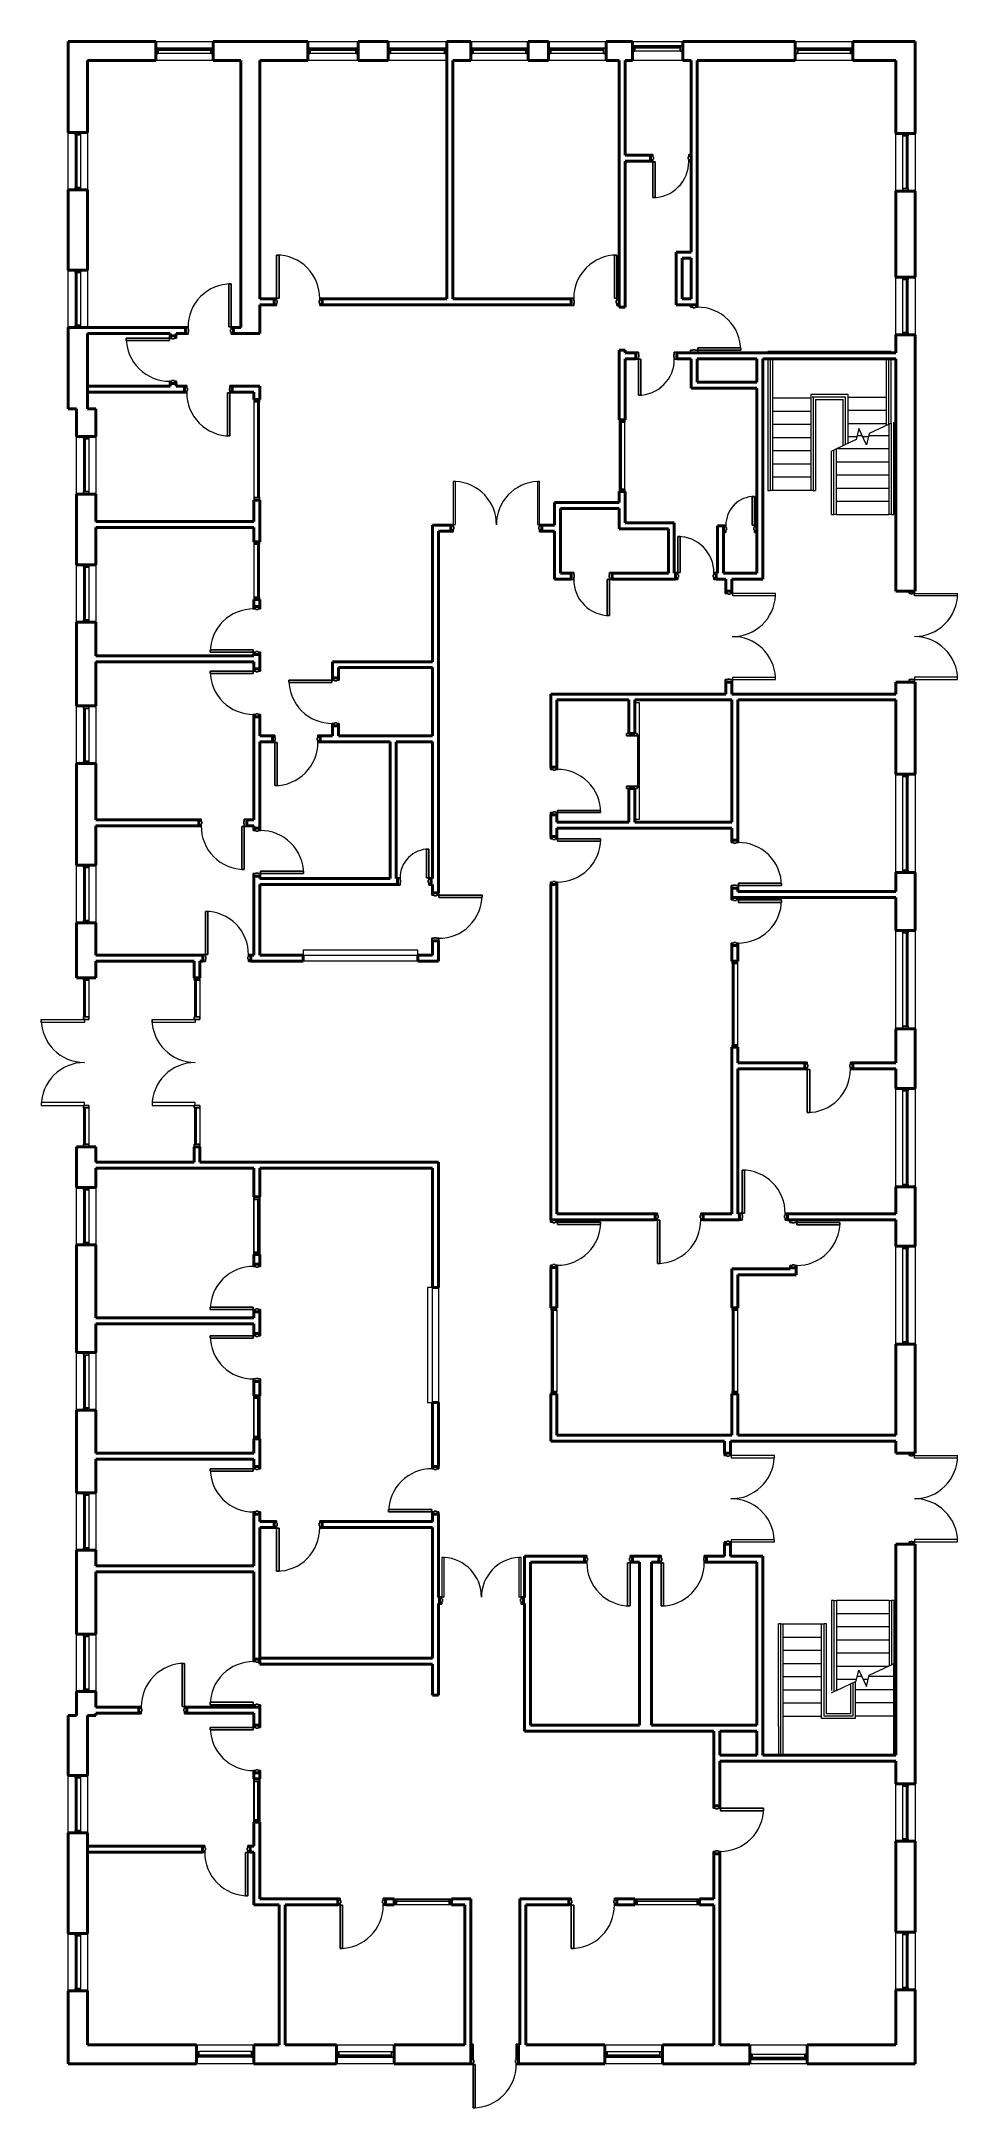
# Model space of a CAD drawing. Header units: inches. Extents: x -1056 to -291, y -1074 to 652.
import ezdxf

# ---------------------------------------------------------------- set-up
doc = ezdxf.new("R2010")
doc.units = ezdxf.units.IN
doc.header["$MEASUREMENT"] = 0
doc.linetypes.add('Dash', pattern=[32, 16, -16])
for name, color, linetype, lineweight in [('A-DOOR', 31, 'Continuous', 15), ('A-DOOR-FRAM', 31, 'Continuous', 25), ('A-DOOR-HDLN', 31, 'Dash', 15), ('A-FLOR-HRAL', 11, 'Continuous', 9), ('A-GLAZ-CURT', 52, 'Continuous', 9), ('A-GLAZ-CWMG', 51, 'Continuous', 9), ('A-WALL', 113, 'Continuous', 15), ('I-WALL', 2, 'Continuous', 15), ('S-STRS', 31, 'Continuous', 9), ('S-STRS-MBND', 31, 'Continuous', 9)]:
    doc.layers.add(name, color=color, linetype=linetype, lineweight=lineweight)

# ---------------------------------------------------------------- blocks, each defined once
blk = doc.blocks.new('System Panel - zGlazed-5218563-LEVEL 1 - Map Export')
at = {"layer": 'A-GLAZ-CURT', "lineweight": 15}
for p, q in [((22, 1.5), (-22, 1.5)), ((-22, 1.5), (-22, 0.5)), ((-22, 0.5), (22, 0.5)), ((22, 0.5), (22, 1.5))]:
    blk.add_line(p, q, dxfattribs=at)
blk = doc.blocks.new('Rectangular Mullion - 4 1_2_ x 2_ Rectangular_CE_-5186055-LEVEL 1 - Map Export')
at = {"layer": 'A-GLAZ-CWMG'}
for p, q in [((-1028.1, 458.8), (-1028.1, 414.8)), ((-1023.6, 458.8), (-1023.6, 414.8))]:
    blk.add_line(p, q, dxfattribs=at)
blk = doc.blocks.new('Rectangular Mullion - 4 1_2_ x 2_ Rectangular_CE_-5218529-LEVEL 1 - Map Export')
at = {"layer": 'A-GLAZ-CWMG', "lineweight": 25}
for p, q in [((-2, 2.25), (0, 2.25)), ((-2, -2.25), (-2, 2.25)), ((0, 2.25), (0, -2.25)), ((0, -2.25), (-2, -2.25))]:
    blk.add_line(p, q, dxfattribs=at)
blk = doc.blocks.new('Rectangular Mullion - 4 1_2_ x 2_ Rectangular_CE_-5218530-LEVEL 1 - Map Export')
at = {"layer": 'A-GLAZ-CWMG', "lineweight": 25}
for p, q in [((0, 2.25), (-2, 2.25)), ((-2, 2.25), (-2, -2.25)), ((0, -2.25), (0, 2.25)), ((-2, -2.25), (0, -2.25))]:
    blk.add_line(p, q, dxfattribs=at)
blk = doc.blocks.new('Door-Single_CE_ - WD Door-2_ WD Frame-5274733-LEVEL 1 - Map Export')
at = {"layer": 'A-DOOR'}
for p, q in [((18, 39), (16, 39)), ((16, 39), (16, 3)), ((18, 3), (18, 39)), ((16, 3), (18, 3))]:
    blk.add_line(p, q, dxfattribs=at)
at = {"layer": 'A-DOOR', "lineweight": 25}
for p, q in [((18, 39), (16, 39)), ((16, 39), (16, 3)), ((18, 3), (18, 39)), ((18, 3), (16, 3))]:
    blk.add_line(p, q, dxfattribs=at)
at = {"layer": 'A-DOOR', "lineweight": 9}
blk.add_arc((18, 3), 36, 90, 180.5, dxfattribs=at)
blk.add_arc((18, 3), 36, 90, 180.5, dxfattribs=at)
blk.add_arc((18, 3), 36, 90, 180.5, dxfattribs=at)
blk.add_arc((18, 3), 36, 90, 180.5, dxfattribs=at)
at = {"layer": 'A-DOOR-FRAM'}
for p, q in [((-18, 3), (-20, 3)), ((-20, 3), (-20, -3)), ((-18, 1), (-18, 3)), ((-17.5, 1), (-18, 1)), ((-17.5, -1), (-17.5, 1)), ((18, 1), (17.5, 1)), ((17.5, 1), (17.5, -1)), ((20, 3), (18, 3)), ((18, 3), (18, 1)), ((20, -3), (20, 3)), ((-20, -3), (-18, -3)), ((-18, -3), (-18, -1)), ((-18, -1), (-17.5, -1)), ((17.5, -1), (18, -1)), ((18, -1), (18, -3)), ((18, -3), (20, -3))]:
    blk.add_line(p, q, dxfattribs=at)
blk = doc.blocks.new('Door-Single_CE_ - WD Door-2_ WD Frame-5274729-LEVEL 1 - Map Export')
at = {"layer": 'A-DOOR'}
for p, q in [((16, -39), (16, -3)), ((16, -3), (18, -3)), ((18, -3), (18, -39)), ((18, -39), (16, -39))]:
    blk.add_line(p, q, dxfattribs=at)
at = {"layer": 'A-DOOR', "lineweight": 25}
for p, q in [((16, -39), (16, -3)), ((18, -3), (16, -3)), ((18, -3), (18, -39)), ((18, -39), (16, -39))]:
    blk.add_line(p, q, dxfattribs=at)
at = {"layer": 'A-DOOR', "lineweight": 9}
blk.add_arc((18, -3), 36, 179.5, 270, dxfattribs=at)
blk.add_arc((18, -3), 36, 179.5, 270, dxfattribs=at)
blk.add_arc((18, -3), 36, 179.5, 270, dxfattribs=at)
blk.add_arc((18, -3), 36, 179.5, 270, dxfattribs=at)
at = {"layer": 'A-DOOR-FRAM'}
for p, q in [((-20, 3), (-18, 3)), ((-20, -3), (-20, 3)), ((-18, 3), (-18, 1)), ((-18, 1), (-17.5, 1)), ((-17.5, 1), (-17.5, -1)), ((17.5, 1), (18, 1)), ((17.5, -1), (17.5, 1)), ((18, 3), (20, 3)), ((18, 1), (18, 3)), ((20, 3), (20, -3)), ((-18, -3), (-20, -3)), ((-18, -1), (-18, -3)), ((-17.5, -1), (-18, -1)), ((18, -1), (17.5, -1)), ((18, -3), (18, -1)), ((20, -3), (18, -3))]:
    blk.add_line(p, q, dxfattribs=at)
blk = doc.blocks.new('Door-Single_CE_ - WD Door-2_ WD Frame-5274730-LEVEL 1 - Map Export')
at = {"layer": 'A-DOOR'}
for p, q in [((16, -39), (16, -3)), ((16, -3), (18, -3)), ((18, -3), (18, -39)), ((18, -39), (16, -39))]:
    blk.add_line(p, q, dxfattribs=at)
at = {"layer": 'A-DOOR', "lineweight": 25}
for p, q in [((16, -39), (16, -3)), ((18, -3), (16, -3)), ((18, -3), (18, -39)), ((18, -39), (16, -39))]:
    blk.add_line(p, q, dxfattribs=at)
at = {"layer": 'A-DOOR', "lineweight": 9}
blk.add_arc((18, -3), 36, 179.5, 270, dxfattribs=at)
blk.add_arc((18, -3), 36, 179.5, 270, dxfattribs=at)
blk.add_arc((18, -3), 36, 179.5, 270, dxfattribs=at)
blk.add_arc((18, -3), 36, 179.5, 270, dxfattribs=at)
at = {"layer": 'A-DOOR-FRAM'}
for p, q in [((-20, 3), (-18, 3)), ((-20, -3), (-20, 3)), ((-18, 3), (-18, 1)), ((-18, 1), (-17.5, 1)), ((-17.5, 1), (-17.5, -1)), ((17.5, 1), (18, 1)), ((17.5, -1), (17.5, 1)), ((18, 3), (20, 3)), ((18, 1), (18, 3)), ((20, 3), (20, -3)), ((-18, -3), (-20, -3)), ((-18, -1), (-18, -3)), ((-17.5, -1), (-18, -1)), ((18, -1), (17.5, -1)), ((18, -3), (18, -1)), ((20, -3), (18, -3))]:
    blk.add_line(p, q, dxfattribs=at)
blk = doc.blocks.new('Door-Double-Ext Alum-Transom - Top Glass - Bottom Glass 2-5218802-LEVEL 1 - Map Export')
at = {"layer": 'A-DOOR'}
for p, q in [((-36, 7.5), (-36, 43.5)), ((-34, 43.4), (-34, 7.5)), ((34, 43.4), (34, 7.5)), ((36, 7.5), (36, 43.5)), ((-34, 7.5), (-36, 7.5)), ((34, 7.5), (36, 7.5))]:
    blk.add_line(p, q, dxfattribs=at)
for centre, start, end in [((-36, 7.5), 360, 90), ((36, 7.5), 90, 180)]:
    blk.add_arc(centre, 36, start, end, dxfattribs=at)
at = {"layer": 'A-DOOR-FRAM'}
for p, q in [((-36, 7.5), (-38, 7.5)), ((-38, 7.5), (-38, 3)), ((-38, 3), (-36, 3)), ((-36, 5.5), (-36, 7.5)), ((-35.5, 5.5), (-36, 5.5)), ((-36, 3), (-36, 5)), ((-36, 5), (-35.5, 5)), ((-35.5, 5), (-35.5, 5.5)), ((36, 5.5), (35.5, 5.5)), ((35.5, 5.5), (35.5, 5)), ((35.5, 5), (36, 5)), ((38, 7.5), (36, 7.5)), ((36, 7.5), (36, 5.5)), ((36, 5), (36, 3)), ((36, 3), (38, 3)), ((38, 3), (38, 7.5))]:
    blk.add_line(p, q, dxfattribs=at)
blk = doc.blocks.new('Door-Double_CE_ - HM Door-2_ HM Frame-5197707-LEVEL 1 - Map Export')
at = {"layer": 'A-DOOR'}
for p, q in [((-34.25, 39), (-36, 39)), ((-36, 39), (-36, 3)), ((-34.25, 3), (-34.25, 39)), ((36, 39), (34.25, 39)), ((34.25, 39), (34.25, 3)), ((36, 3), (36, 39)), ((-36, 3), (-34.25, 3)), ((34.25, 3), (36, 3))]:
    blk.add_line(p, q, dxfattribs=at)
at = {"layer": 'A-DOOR', "lineweight": 9}
for centre, start, end in [((-36, 3), 359.5, 87.20317), ((36, 3), 92.78611, 180.5)]:
    blk.add_arc(centre, 36, start, end, dxfattribs=at)
at = {"layer": 'A-DOOR-FRAM'}
for p, q in [((-36, 3), (-38, 3)), ((-38, 3), (-38, -3)), ((-36, 1.25), (-36, 3)), ((-35.5, 1.25), (-36, 1.25)), ((-35.5, -0.75), (-35.5, 1.25)), ((36, 1.25), (35.5, 1.25)), ((35.5, 1.25), (35.5, -0.75)), ((38, 3), (36, 3)), ((36, 3), (36, 1.25)), ((38, -3), (38, 3)), ((-38, -3), (-36, -3)), ((-36, -3), (-36, -0.75)), ((-36, -0.75), (-35.5, -0.75)), ((35.5, -0.75), (36, -0.75)), ((36, -0.75), (36, -3)), ((36, -3), (38, -3))]:
    blk.add_line(p, q, dxfattribs=at)
blk = doc.blocks.new('Door-Double_CE_ - HM Door-2_ HM Frame-5197708-LEVEL 1 - Map Export')
at = {"layer": 'A-DOOR'}
for p, q in [((-31.25, 36), (-33, 36)), ((-33, 36), (-33, 3)), ((-31.25, 3), (-31.25, 36)), ((33, 36), (31.25, 36)), ((31.25, 36), (31.25, 3)), ((33, 3), (33, 36)), ((-33, 3), (-31.25, 3)), ((31.25, 3), (33, 3))]:
    blk.add_line(p, q, dxfattribs=at)
at = {"layer": 'A-DOOR', "lineweight": 9}
for centre, start, end in [((-33, 3), 359.5, 86.94892), ((33, 3), 93.03833, 180.5)]:
    blk.add_arc(centre, 33, start, end, dxfattribs=at)
at = {"layer": 'A-DOOR-FRAM'}
for p, q in [((-33, 3), (-35, 3)), ((-35, 3), (-35, -3)), ((-33, 1.25), (-33, 3)), ((-32.5, 1.25), (-33, 1.25)), ((-32.5, -0.75), (-32.5, 1.25)), ((33, 1.25), (32.5, 1.25)), ((32.5, 1.25), (32.5, -0.75)), ((35, 3), (33, 3)), ((33, 3), (33, 1.25)), ((35, -3), (35, 3)), ((-35, -3), (-33, -3)), ((-33, -3), (-33, -0.75)), ((-33, -0.75), (-32.5, -0.75)), ((32.5, -0.75), (33, -0.75)), ((33, -0.75), (33, -3)), ((33, -3), (35, -3))]:
    blk.add_line(p, q, dxfattribs=at)
blk = doc.blocks.new('System Panel - zGlazed-5218585-LEVEL 1 - Map Export')
at = {"layer": 'A-GLAZ-CURT', "lineweight": 15}
for p, q in [((22, -0.5), (-22, -0.5)), ((-22, -0.5), (-22, -1.5)), ((-22, -1.5), (22, -1.5)), ((22, -1.5), (22, -0.5))]:
    blk.add_line(p, q, dxfattribs=at)
blk = doc.blocks.new('Rectangular Mullion - 4 1_2_ x 2_ Rectangular_CE_-5191266-LEVEL 1 - Map Export')
at = {"layer": 'A-GLAZ-CWMG'}
for p, q in [((-880.9, -1026.9), (-924.9, -1026.9)), ((-880.9, -1031.4), (-924.9, -1031.4))]:
    blk.add_line(p, q, dxfattribs=at)
blk = doc.blocks.new('Rectangular Mullion - 4 1_2_ x 2_ Rectangular_CE_-5218586-LEVEL 1 - Map Export')
at = {"layer": 'A-GLAZ-CWMG', "lineweight": 25}
for p, q in [((-2, 2.25), (0, 2.25)), ((-2, -2.25), (-2, 2.25)), ((0, 2.25), (0, -2.25)), ((0, -2.25), (-2, -2.25))]:
    blk.add_line(p, q, dxfattribs=at)
blk = doc.blocks.new('Rectangular Mullion - 4 1_2_ x 2_ Rectangular_CE_-5218587-LEVEL 1 - Map Export')
at = {"layer": 'A-GLAZ-CWMG', "lineweight": 25}
for p, q in [((0, 2.25), (-2, 2.25)), ((-2, 2.25), (-2, -2.25)), ((0, -2.25), (0, 2.25)), ((-2, -2.25), (0, -2.25))]:
    blk.add_line(p, q, dxfattribs=at)
blk = doc.blocks.new('System Panel - zGlazed-5218528-LEVEL 1 - Map Export')
at = {"layer": 'A-GLAZ-CURT', "lineweight": 15}
for p, q in [((39, 1.5), (-39, 1.5)), ((-39, 1.5), (-39, 0.5)), ((-39, 0.5), (39, 0.5)), ((39, 0.5), (39, 1.5))]:
    blk.add_line(p, q, dxfattribs=at)
blk = doc.blocks.new('Rectangular Mullion - 4 1_2_ x 2_ Rectangular_CE_-5192981-LEVEL 1 - Map Export')
at = {"layer": 'A-GLAZ-CWMG'}
for p, q in [((-337.1, -40.2), (-337.1, 37.8)), ((-332.6, -40.2), (-332.6, 37.8))]:
    blk.add_line(p, q, dxfattribs=at)
blk = doc.blocks.new('System Panel - zGlazed-5218564-LEVEL 1 - Map Export')
at = {"layer": 'A-GLAZ-CURT', "lineweight": 15}
for p, q in [((19, 1.5), (-19, 1.5)), ((-19, 1.5), (-19, 0.5)), ((-19, 0.5), (19, 0.5)), ((19, 0.5), (19, 1.5))]:
    blk.add_line(p, q, dxfattribs=at)
blk = doc.blocks.new('Rectangular Mullion - 4 1_2_ x 2_ Rectangular_CE_-5195078-LEVEL 1 - Map Export')
at = {"layer": 'A-GLAZ-CWMG'}
for p, q in [((-793.9, 646.1), (-831.9, 646.1)), ((-793.9, 641.6), (-831.9, 641.6))]:
    blk.add_line(p, q, dxfattribs=at)
blk = doc.blocks.new('System Panel - zGlazed-5218565-LEVEL 1 - Map Export')
at = {"layer": 'A-GLAZ-CURT', "lineweight": 15}
for p, q in [((22.5, 1.5), (-22.5, 1.5)), ((-22.5, 1.5), (-22.5, 0.5)), ((-22.5, 0.5), (22.5, 0.5)), ((22.5, 0.5), (22.5, 1.5))]:
    blk.add_line(p, q, dxfattribs=at)
blk = doc.blocks.new('Rectangular Mullion - 4 1_2_ x 2_ Rectangular_CE_-5195139-LEVEL 1 - Map Export')
at = {"layer": 'A-GLAZ-CWMG'}
for p, q in [((-719.9, 646.1), (-764.9, 646.1)), ((-719.9, 641.6), (-764.9, 641.6))]:
    blk.add_line(p, q, dxfattribs=at)
blk = doc.blocks.new('Railing - Railing-5200617-LEVEL 1 - Map Export')
at = {"layer": 'A-FLOR-HRAL'}
for p, q in [((-394.6, -650.2), (-392.6, -650.2)), ((-394.6, -650.2), (-394.6, -726.2)), ((-392.6, -650.2), (-392.6, -725.3)), ((-394.6, -726.2), (-392.6, -725.3))]:
    blk.add_line(p, q, dxfattribs=at)
blk = doc.blocks.new('Railing - Railing-5200621-LEVEL 1 - Map Export')
at = {"layer": 'A-FLOR-HRAL'}
for p, q in [((-348.6, -650.2), (-346.6, -650.2)), ((-348.6, -650.2), (-348.6, -704.8)), ((-346.6, -650.2), (-346.6, -703.9)), ((-348.6, -704.8), (-346.6, -703.9))]:
    blk.add_line(p, q, dxfattribs=at)
blk = doc.blocks.new('Railing - Railing-5201070-LEVEL 1 - Map Export')
at = {"layer": 'A-FLOR-HRAL'}
for p, q in [((-392.6, 311.4), (-394.6, 310.5)), ((-392.6, 256.8), (-392.6, 311.4)), ((-394.6, 256.8), (-394.6, 310.5)), ((-392.6, 256.8), (-394.6, 256.8))]:
    blk.add_line(p, q, dxfattribs=at)
blk = doc.blocks.new('Railing - Railing-5201074-LEVEL 1 - Map Export')
at = {"layer": 'A-FLOR-HRAL'}
for p, q in [((-346.6, 332.9), (-348.6, 332)), ((-348.6, 256.8), (-348.6, 332)), ((-346.6, 256.8), (-346.6, 332.9)), ((-346.6, 256.8), (-348.6, 256.8))]:
    blk.add_line(p, q, dxfattribs=at)
blk = doc.blocks.new('Railing - Railing-5206279-LEVEL 1 - Map Export')
at = {"layer": 'A-FLOR-HRAL'}
for p, q in [((-404.9, -669.7), (-402.9, -669.7)), ((-404.9, -748.7), (-404.9, -669.7)), ((-402.9, -746.7), (-402.9, -669.7)), ((-378.9, -718.9), (-378.9, -746.7)), ((-376.9, -718), (-376.9, -746.7)), ((-376.9, -748.7), (-404.9, -748.7)), ((-378.9, -746.7), (-402.9, -746.7)), ((-376.9, -746.7), (-376.9, -748.7))]:
    blk.add_line(p, q, dxfattribs=at)
blk = doc.blocks.new('Railing - Railing-5206283-LEVEL 1 - Map Export')
at = {"layer": 'A-FLOR-HRAL'}
for p, q in [((-438.9, -669.7), (-436.9, -669.7)), ((-438.9, -746.7), (-438.9, -669.7)), ((-436.9, -746.7), (-436.9, -669.7)), ((-344.6, -669.7), (-342.9, -669.7)), ((-344.9, -703), (-344.9, -746.7)), ((-438.9, -779.2), (-438.9, -746.7)), ((-436.9, -779.2), (-436.9, -746.7)), ((-344.9, -746.7), (-344.9, -779.2))]:
    blk.add_line(p, q, dxfattribs=at)
blk = doc.blocks.new('Railing - Railing-5206645-LEVEL 1 - Map Export')
at = {"layer": 'A-FLOR-HRAL'}
for p, q in [((-447.9, 386.8), (-447.9, 353.8)), ((-445.9, 386.8), (-445.9, 353.8)), ((-350.9, 354.8), (-350.9, 386.8)), ((-348.9, 354.8), (-348.9, 386.8)), ((-447.9, 353.8), (-447.9, 276.8)), ((-445.9, 353.8), (-445.9, 276.8)), ((-350.9, 330.9), (-350.9, 354.8)), ((-348.9, 331.8), (-348.9, 354.8)), ((-445.9, 276.8), (-447.9, 276.8))]:
    blk.add_line(p, q, dxfattribs=at)
blk = doc.blocks.new('Railing - Railing-5206649-LEVEL 1 - Map Export')
at = {"layer": 'A-FLOR-HRAL'}
for p, q in [((-413.9, 356.8), (-413.9, 353.8)), ((-382.9, 356.8), (-413.9, 356.8)), ((-413.9, 353.8), (-413.9, 276.8)), ((-384.9, 354.8), (-412.9, 354.8)), ((-411.9, 353.8), (-411.9, 276.8)), ((-384.9, 315.1), (-384.9, 354.8)), ((-382.9, 354.8), (-382.9, 356.8)), ((-382.9, 316), (-382.9, 354.8)), ((-411.9, 276.8), (-413.9, 276.8))]:
    blk.add_line(p, q, dxfattribs=at)
blk = doc.blocks.new('Door-Single_CE_ - WD Door-2_ HM Frame-5209464-LEVEL 1 - Map Export')
at = {"layer": 'A-DOOR'}
for p, q in [((18, 39), (16, 39)), ((16, 39), (16, 3)), ((18, 3), (18, 39)), ((16, 3), (18, 3))]:
    blk.add_line(p, q, dxfattribs=at)
at = {"layer": 'A-DOOR', "lineweight": 25}
for p, q in [((18, 39), (16, 39)), ((16, 39), (16, 3)), ((18, 3), (18, 39)), ((18, 3), (16, 3))]:
    blk.add_line(p, q, dxfattribs=at)
at = {"layer": 'A-DOOR', "lineweight": 9}
blk.add_arc((18, 3), 36, 90, 180.5, dxfattribs=at)
blk.add_arc((18, 3), 36, 90, 180.5, dxfattribs=at)
blk.add_arc((18, 3), 36, 90, 180.5, dxfattribs=at)
blk.add_arc((18, 3), 36, 90, 180.5, dxfattribs=at)
at = {"layer": 'A-DOOR-FRAM'}
for p, q in [((-18, 3), (-20, 3)), ((-20, 3), (-20, -3)), ((-18, 1), (-18, 3)), ((-17.5, 1), (-18, 1)), ((-17.5, -1), (-17.5, 1)), ((18, 1), (17.5, 1)), ((17.5, 1), (17.5, -1)), ((20, 3), (18, 3)), ((18, 3), (18, 1)), ((20, -3), (20, 3)), ((-20, -3), (-18, -3)), ((-18, -3), (-18, -1)), ((-18, -1), (-17.5, -1)), ((17.5, -1), (18, -1)), ((18, -1), (18, -3)), ((18, -3), (20, -3))]:
    blk.add_line(p, q, dxfattribs=at)
blk = doc.blocks.new('System Panel - zGlazed-5218411-LEVEL 1 - Map Export')
at = {"layer": 'A-GLAZ-CURT', "lineweight": 15}
for p, q in [((16, -0.5), (-16, -0.5)), ((-16, -0.5), (-16, -1.5)), ((-16, -1.5), (16, -1.5)), ((16, -1.5), (16, -0.5))]:
    blk.add_line(p, q, dxfattribs=at)
blk = doc.blocks.new('Rectangular Mullion - 4 1_2_ x 2_ Rectangular_CE_-5217089-LEVEL 1 - Map Export')
at = {"layer": 'A-GLAZ-CWMG'}
for p, q in [((-878.6, -801.2), (-878.6, -833.2)), ((-874.1, -801.2), (-874.1, -833.2))]:
    blk.add_line(p, q, dxfattribs=at)
blk = doc.blocks.new('Rectangular Mullion - 4 1_2_ x 2_ Rectangular_CE_-5218412-LEVEL 1 - Map Export')
at = {"layer": 'A-GLAZ-CWMG', "lineweight": 25}
for p, q in [((-2, 2.25), (0, 2.25)), ((-2, -2.25), (-2, 2.25)), ((0, 2.25), (0, -2.25)), ((0, -2.25), (-2, -2.25))]:
    blk.add_line(p, q, dxfattribs=at)
blk = doc.blocks.new('Rectangular Mullion - 4 1_2_ x 2_ Rectangular_CE_-5218413-LEVEL 1 - Map Export')
at = {"layer": 'A-GLAZ-CWMG', "lineweight": 25}
for p, q in [((0, 2.25), (-2, 2.25)), ((-2, 2.25), (-2, -2.25)), ((0, -2.25), (0, 2.25)), ((-2, -2.25), (0, -2.25))]:
    blk.add_line(p, q, dxfattribs=at)
blk = doc.blocks.new('System Panel - zGlazed-5218414-LEVEL 1 - Map Export')
at = {"layer": 'A-GLAZ-CURT', "lineweight": 15}
for p, q in [((22, -0.5), (-22, -0.5)), ((-22, -0.5), (-22, -1.5)), ((-22, -1.5), (22, -1.5)), ((22, -1.5), (22, -0.5))]:
    blk.add_line(p, q, dxfattribs=at)
blk = doc.blocks.new('Door-Single_CE_ - HM Door-2_ HM Frame-5217500-LEVEL 1 - Map Export')
at = {"layer": 'A-DOOR'}
for p, q in [((18, 44.5), (16.25, 44.5)), ((16.25, 44.5), (16.25, 8.5)), ((18, 8.5), (18, 44.5)), ((16.25, 8.5), (18, 8.5))]:
    blk.add_line(p, q, dxfattribs=at)
at = {"layer": 'A-DOOR', "lineweight": 25}
for p, q in [((18, 44.5), (16.25, 44.5)), ((16.25, 44.5), (16.25, 8.5)), ((18, 8.5), (18, 44.5)), ((18, 8.5), (16.25, 8.5))]:
    blk.add_line(p, q, dxfattribs=at)
at = {"layer": 'A-DOOR', "lineweight": 9}
blk.add_arc((18, 8.5), 36, 90, 180.5, dxfattribs=at)
blk.add_arc((18, 8.5), 36, 90, 180.5, dxfattribs=at)
blk.add_arc((18, 8.5), 36, 90, 180.5, dxfattribs=at)
blk.add_arc((18, 8.5), 36, 90, 180.5, dxfattribs=at)
at = {"layer": 'A-DOOR-FRAM'}
for p, q in [((-18, 8.5), (-20, 8.5)), ((-20, 8.5), (-20, -8.5)), ((-18, 6.75), (-18, 8.5)), ((-17.5, 6.75), (-18, 6.75)), ((-18, -8.5), (-18, 4.75)), ((-18, 4.75), (-17.5, 4.75)), ((-17.5, 4.75), (-17.5, 6.75)), ((18, 6.75), (17.5, 6.75)), ((17.5, 6.75), (17.5, 4.75)), ((17.5, 4.75), (18, 4.75)), ((20, 8.5), (18, 8.5)), ((18, 8.5), (18, 6.75)), ((18, 4.75), (18, -8.5)), ((20, -8.5), (20, 8.5)), ((-20, -8.5), (-18, -8.5)), ((18, -8.5), (20, -8.5))]:
    blk.add_line(p, q, dxfattribs=at)
blk = doc.blocks.new('System Panel - zGlazed-5218415-LEVEL 1 - Map Export')
at = {"layer": 'A-GLAZ-CURT', "lineweight": 15}
for p, q in [((25, -0.5), (-25, -0.5)), ((-25, -0.5), (-25, -1.5)), ((-25, -1.5), (25, -1.5)), ((25, -1.5), (25, -0.5))]:
    blk.add_line(p, q, dxfattribs=at)
blk = doc.blocks.new('Rectangular Mullion - 4 1_2_ x 2_ Rectangular_CE_-5217694-LEVEL 1 - Map Export')
at = {"layer": 'A-GLAZ-CWMG'}
for p, q in [((-558.9, -899.4), (-508.9, -899.4)), ((-558.9, -903.9), (-508.9, -903.9))]:
    blk.add_line(p, q, dxfattribs=at)
blk = doc.blocks.new('System Panel - zGlazed-5218375-LEVEL 1 - Map Export')
at = {"layer": 'A-GLAZ-CURT', "lineweight": 15}
for p, q in [((16, 1.5), (-16, 1.5)), ((-16, 1.5), (-16, 0.5)), ((-16, 0.5), (16, 0.5)), ((16, 0.5), (16, 1.5))]:
    blk.add_line(p, q, dxfattribs=at)
blk = doc.blocks.new('Rectangular Mullion - 4 1_2_ x 2_ Rectangular_CE_-5208665-LEVEL 1 - Map Export')
at = {"layer": 'A-GLAZ-CWMG'}
for p, q in [((-878.6, -513.2), (-878.6, -481.2)), ((-874.1, -513.2), (-874.1, -481.2))]:
    blk.add_line(p, q, dxfattribs=at)
blk = doc.blocks.new('Rectangular Mullion - 4 1_2_ x 2_ Rectangular_CE_-5218376-LEVEL 1 - Map Export')
at = {"layer": 'A-GLAZ-CWMG', "lineweight": 25}
for p, q in [((-2, 2.25), (0, 2.25)), ((-2, -2.25), (-2, 2.25)), ((0, 2.25), (0, -2.25)), ((0, -2.25), (-2, -2.25))]:
    blk.add_line(p, q, dxfattribs=at)
blk = doc.blocks.new('Rectangular Mullion - 4 1_2_ x 2_ Rectangular_CE_-5218377-LEVEL 1 - Map Export')
at = {"layer": 'A-GLAZ-CWMG', "lineweight": 25}
for p, q in [((0, 2.25), (-2, 2.25)), ((-2, 2.25), (-2, -2.25)), ((0, -2.25), (0, 2.25)), ((-2, -2.25), (0, -2.25))]:
    blk.add_line(p, q, dxfattribs=at)
blk = doc.blocks.new('System Panel - zGlazed-5218410-LEVEL 1 - Map Export')
at = {"layer": 'A-GLAZ-CURT', "lineweight": 15}
for p, q in [((22, 1.5), (-22, 1.5)), ((-22, 1.5), (-22, 0.5)), ((-22, 0.5), (22, 0.5)), ((22, 0.5), (22, 1.5))]:
    blk.add_line(p, q, dxfattribs=at)
blk = doc.blocks.new('Overhead Counter Door - 8_ x 4_-5218328-LEVEL 1 - Map Export')
at = {"layer": 'A-DOOR'}
for p, q in [((48, -2.5), (-48, -2.5)), ((-48, -2.5), (-48, -6.5)), ((-48, -6.5), (48, -6.5)), ((48, -6.5), (48, -2.5))]:
    blk.add_line(p, q, dxfattribs=at)
at = {"layer": 'A-DOOR-HDLN'}
for p, q in [((-48, -2.5), (-48, -6.5)), ((-48, -6.5), (48, -6.5)), ((48, -6.5), (48, -2.5))]:
    blk.add_line(p, q, dxfattribs=at)
blk = doc.blocks.new('System Panel - zGlazed-5224888-LEVEL 1 - Map Export')
at = {"layer": 'A-GLAZ-CURT', "lineweight": 15}
for p, q in [((15.1, 1.5), (-15.1, 1.5)), ((-15.1, 1.5), (-15.1, 0.5)), ((-15.1, 0.5), (15.1, 0.5)), ((15.1, 0.5), (15.1, 1.5))]:
    blk.add_line(p, q, dxfattribs=at)
blk = doc.blocks.new('Rectangular Mullion - 4 1_2_ x 2_ Rectangular_CE_-5224885-LEVEL 1 - Map Export')
at = {"layer": 'A-GLAZ-CWMG'}
for p, q in [((-1021.1, -238.9), (-1021.1, -269.2)), ((-1016.6, -238.9), (-1016.6, -269.2))]:
    blk.add_line(p, q, dxfattribs=at)
blk = doc.blocks.new('Rectangular Mullion - 4 1_2_ x 2_ Rectangular_CE_-5224210-LEVEL 1 - Map Export')
at = {"layer": 'A-GLAZ-CWMG', "lineweight": 25}
for p, q in [((-2, 2.25), (0, 2.25)), ((-2, -2.25), (-2, 2.25)), ((0, 2.25), (0, -2.25)), ((0, -2.25), (-2, -2.25))]:
    blk.add_line(p, q, dxfattribs=at)
blk = doc.blocks.new('CW-Double_CE_ - Full Glass-5224212-LEVEL 1 - Map Export')
at = {"layer": 'A-DOOR'}
for p, q in [((-33.5, 37.5), (-36, 37.5)), ((-36, 37.5), (-36, 1.5)), ((-33.5, 1.5), (-33.5, 37.5)), ((33.5, 1.5), (33.5, 37.5)), ((33.5, 37.5), (36, 37.5)), ((36, 37.5), (36, 1.5)), ((-36, 1.5), (-33.5, 1.5)), ((36, 1.5), (33.5, 1.5))]:
    blk.add_line(p, q, dxfattribs=at)
for centre, start, end in [((-36, 1.5), 360, 90), ((36, 1.5), 90, 180)]:
    blk.add_arc(centre, 36, start, end, dxfattribs=at)
blk = doc.blocks.new('Rectangular Mullion - 4 1_2_ x 2_ Rectangular_CE_-5224203-LEVEL 1 - Map Export')
at = {"layer": 'A-GLAZ-CWMG', "lineweight": 25}
for p, q in [((-1, 2.25), (1, 2.25)), ((-1, -2.25), (-1, 2.25)), ((1, 2.25), (1, -2.25)), ((1, -2.25), (-1, -2.25))]:
    blk.add_line(p, q, dxfattribs=at)
blk = doc.blocks.new('System Panel - zGlazed-5224643-LEVEL 1 - Map Export')
at = {"layer": 'A-GLAZ-CURT', "lineweight": 15}
for p, q in [((15.4, 1.5), (-15.4, 1.5)), ((-15.4, 1.5), (-15.4, 0.5)), ((-15.4, 0.5), (15.4, 0.5)), ((15.4, 0.5), (15.4, 1.5))]:
    blk.add_line(p, q, dxfattribs=at)
blk = doc.blocks.new('Rectangular Mullion - 4 1_2_ x 2_ Rectangular_CE_-5224641-LEVEL 1 - Map Export')
at = {"layer": 'A-GLAZ-CWMG'}
for p, q in [((-1021.1, -132.2), (-1021.1, -162.9)), ((-1016.6, -132.2), (-1016.6, -162.9))]:
    blk.add_line(p, q, dxfattribs=at)
blk = doc.blocks.new('Rectangular Mullion - 4 1_2_ x 2_ Rectangular_CE_-5224805-LEVEL 1 - Map Export')
at = {"layer": 'A-GLAZ-CWMG', "lineweight": 25}
for p, q in [((-1, 2.25), (1, 2.25)), ((-1, -2.25), (-1, 2.25)), ((1, 2.25), (1, -2.25)), ((1, -2.25), (-1, -2.25))]:
    blk.add_line(p, q, dxfattribs=at)
blk = doc.blocks.new('Rectangular Mullion - 4 1_2_ x 2_ Rectangular_CE_-5224218-LEVEL 1 - Map Export')
at = {"layer": 'A-GLAZ-CWMG', "lineweight": 25}
for p, q in [((0, 2.25), (-2, 2.25)), ((-2, 2.25), (-2, -2.25)), ((0, -2.25), (0, 2.25)), ((-2, -2.25), (0, -2.25))]:
    blk.add_line(p, q, dxfattribs=at)
blk = doc.blocks.new('Door-Single_CE_ - WD Door-2_ WD Frame-5274731-LEVEL 1 - Map Export')
at = {"layer": 'A-DOOR'}
for p, q in [((12, 27), (10, 27)), ((10, 27), (10, 3)), ((12, 3), (12, 27)), ((10, 3), (12, 3))]:
    blk.add_line(p, q, dxfattribs=at)
at = {"layer": 'A-DOOR', "lineweight": 25}
for p, q in [((12, 27), (10, 27)), ((10, 27), (10, 3)), ((12, 3), (12, 27)), ((12, 3), (10, 3))]:
    blk.add_line(p, q, dxfattribs=at)
at = {"layer": 'A-DOOR', "lineweight": 9}
for end in [180.5, 180.5, 180.6124, 180.6124]:
    blk.add_arc((12, 3), 24, 90, end, dxfattribs=at)
at = {"layer": 'A-DOOR-FRAM'}
for p, q in [((-12, 3), (-14, 3)), ((-14, 3), (-14, -3)), ((-12, 1), (-12, 3)), ((-11.5, 1), (-12, 1)), ((-11.5, -1), (-11.5, 1)), ((12, 1), (11.5, 1)), ((11.5, 1), (11.5, -1)), ((14, 3), (12, 3)), ((12, 3), (12, 1)), ((14, -3), (14, 3)), ((-14, -3), (-12, -3)), ((-12, -3), (-12, -1)), ((-12, -1), (-11.5, -1)), ((11.5, -1), (12, -1)), ((12, -1), (12, -3)), ((12, -3), (14, -3))]:
    blk.add_line(p, q, dxfattribs=at)
blk = doc.blocks.new('System Panel - zGlazed-5233002-LEVEL 1 - Map Export')
at = {"layer": 'A-GLAZ-CURT', "lineweight": 15}
for p, q in [((40, 1.5), (-40, 1.5)), ((-40, 1.5), (-40, 0.5)), ((-40, 0.5), (40, 0.5)), ((40, 0.5), (40, 1.5))]:
    blk.add_line(p, q, dxfattribs=at)
blk = doc.blocks.new('Rectangular Mullion - 4 1_2_ x 2_ Rectangular_CE_-5226061-LEVEL 1 - Map Export')
at = {"layer": 'A-GLAZ-CWMG'}
for p, q in [((-878.6, 270.8), (-878.6, 350.8)), ((-874.1, 270.8), (-874.1, 350.8))]:
    blk.add_line(p, q, dxfattribs=at)
blk = doc.blocks.new('Rectangular Mullion - 4 1_2_ x 2_ Rectangular_CE_-5233003-LEVEL 1 - Map Export')
at = {"layer": 'A-GLAZ-CWMG', "lineweight": 25}
for p, q in [((-2, 2.25), (0, 2.25)), ((-2, -2.25), (-2, 2.25)), ((0, 2.25), (0, -2.25)), ((0, -2.25), (-2, -2.25))]:
    blk.add_line(p, q, dxfattribs=at)
blk = doc.blocks.new('Rectangular Mullion - 4 1_2_ x 2_ Rectangular_CE_-5233004-LEVEL 1 - Map Export')
at = {"layer": 'A-GLAZ-CWMG', "lineweight": 25}
for p, q in [((0, 2.25), (-2, 2.25)), ((-2, 2.25), (-2, -2.25)), ((0, -2.25), (0, 2.25)), ((-2, -2.25), (0, -2.25))]:
    blk.add_line(p, q, dxfattribs=at)
blk = doc.blocks.new('System Panel - zGlazed-5233005-LEVEL 1 - Map Export')
at = {"layer": 'A-GLAZ-CURT', "lineweight": 15}
for p, q in [((22, 1.5), (-22, 1.5)), ((-22, 1.5), (-22, 0.5)), ((-22, 0.5), (22, 0.5)), ((22, 0.5), (22, 1.5))]:
    blk.add_line(p, q, dxfattribs=at)
blk = doc.blocks.new('System Panel - zGlazed-5233006-LEVEL 1 - Map Export')
at = {"layer": 'A-GLAZ-CURT', "lineweight": 15}
for p, q in [((28, -0.5), (-28, -0.5)), ((-28, -0.5), (-28, -1.5)), ((-28, -1.5), (28, -1.5)), ((28, -1.5), (28, -0.5))]:
    blk.add_line(p, q, dxfattribs=at)
blk = doc.blocks.new('Rectangular Mullion - 4 1_2_ x 2_ Rectangular_CE_-5226611-LEVEL 1 - Map Export')
at = {"layer": 'A-GLAZ-CWMG'}
for p, q in [((-573.6, 277.8), (-573.6, 333.8)), ((-569.1, 277.8), (-569.1, 333.8))]:
    blk.add_line(p, q, dxfattribs=at)
blk = doc.blocks.new('Rectangular Mullion - 4 1_2_ x 2_ Rectangular_CE_-5233007-LEVEL 1 - Map Export')
at = {"layer": 'A-GLAZ-CWMG', "lineweight": 25}
for p, q in [((-2, 2.25), (0, 2.25)), ((-2, -2.25), (-2, 2.25)), ((0, 2.25), (0, -2.25)), ((0, -2.25), (-2, -2.25))]:
    blk.add_line(p, q, dxfattribs=at)
blk = doc.blocks.new('Rectangular Mullion - 4 1_2_ x 2_ Rectangular_CE_-5233008-LEVEL 1 - Map Export')
at = {"layer": 'A-GLAZ-CWMG', "lineweight": 25}
for p, q in [((0, 2.25), (-2, 2.25)), ((-2, 2.25), (-2, -2.25)), ((0, -2.25), (0, 2.25)), ((-2, -2.25), (0, -2.25))]:
    blk.add_line(p, q, dxfattribs=at)
blk = doc.blocks.new('Door-Single_CE_ - WD Door-2_ WD Frame-5274736-LEVEL 1 - Map Export')
at = {"layer": 'A-DOOR'}
for p, q in [((13, -33), (13, -3)), ((13, -3), (15, -3)), ((15, -3), (15, -33)), ((15, -33), (13, -33))]:
    blk.add_line(p, q, dxfattribs=at)
at = {"layer": 'A-DOOR', "lineweight": 25}
for p, q in [((13, -33), (13, -3)), ((15, -3), (13, -3)), ((15, -3), (15, -33)), ((15, -33), (13, -33))]:
    blk.add_line(p, q, dxfattribs=at)
at = {"layer": 'A-DOOR', "lineweight": 9}
for start in [179.5, 179.5, 179.4523, 179.4523]:
    blk.add_arc((15, -3), 30, start, 270, dxfattribs=at)
at = {"layer": 'A-DOOR-FRAM'}
for p, q in [((-17, 3), (-15, 3)), ((-17, -3), (-17, 3)), ((-15, 3), (-15, 1)), ((-15, 1), (-14.5, 1)), ((-14.5, 1), (-14.5, -1)), ((14.5, 1), (15, 1)), ((14.5, -1), (14.5, 1)), ((15, 3), (17, 3)), ((15, 1), (15, 3)), ((17, 3), (17, -3)), ((-15, -3), (-17, -3)), ((-15, -1), (-15, -3)), ((-14.5, -1), (-15, -1)), ((15, -1), (14.5, -1)), ((15, -3), (15, -1)), ((17, -3), (15, -3))]:
    blk.add_line(p, q, dxfattribs=at)
blk = doc.blocks.new('Door-Single_CE_ - WD Door-2_ WD Frame-5274734-LEVEL 1 - Map Export')
at = {"layer": 'A-DOOR'}
for p, q in [((15, 33), (13, 33)), ((13, 33), (13, 3)), ((15, 3), (15, 33)), ((13, 3), (15, 3))]:
    blk.add_line(p, q, dxfattribs=at)
at = {"layer": 'A-DOOR', "lineweight": 25}
for p, q in [((15, 33), (13, 33)), ((13, 33), (13, 3)), ((15, 3), (15, 33)), ((15, 3), (13, 3))]:
    blk.add_line(p, q, dxfattribs=at)
at = {"layer": 'A-DOOR', "lineweight": 9}
for end in [180.5, 180.5, 180.5477, 180.5477]:
    blk.add_arc((15, 3), 30, 90, end, dxfattribs=at)
at = {"layer": 'A-DOOR-FRAM'}
for p, q in [((-15, 3), (-17, 3)), ((-17, 3), (-17, -3)), ((-15, 1), (-15, 3)), ((-14.5, 1), (-15, 1)), ((-14.5, -1), (-14.5, 1)), ((15, 1), (14.5, 1)), ((14.5, 1), (14.5, -1)), ((17, 3), (15, 3)), ((15, 3), (15, 1)), ((17, -3), (17, 3)), ((-17, -3), (-15, -3)), ((-15, -3), (-15, -1)), ((-15, -1), (-14.5, -1)), ((14.5, -1), (15, -1)), ((15, -1), (15, -3)), ((15, -3), (17, -3))]:
    blk.add_line(p, q, dxfattribs=at)
blk = doc.blocks.new('Door-Double_CE_ - WD Door-2_ WD Frame-5228356-LEVEL 1 - Map Export')
at = {"layer": 'A-DOOR'}
for p, q in [((-34.25, 39), (-36, 39)), ((-36, 39), (-36, 3)), ((-34.25, 3), (-34.25, 39)), ((36, 39), (34.25, 39)), ((34.25, 39), (34.25, 3)), ((36, 3), (36, 39)), ((-36, 3), (-34.25, 3)), ((34.25, 3), (36, 3))]:
    blk.add_line(p, q, dxfattribs=at)
at = {"layer": 'A-DOOR', "lineweight": 9}
for centre, start, end in [((-36, 3), 359.5, 87.20317), ((36, 3), 92.78611, 180.5)]:
    blk.add_arc(centre, 36, start, end, dxfattribs=at)
at = {"layer": 'A-DOOR-FRAM'}
for p, q in [((-36, 3), (-38, 3)), ((-38, 3), (-38, -3)), ((-36, 1.25), (-36, 3)), ((-35.5, 1.25), (-36, 1.25)), ((-35.5, -0.75), (-35.5, 1.25)), ((36, 1.25), (35.5, 1.25)), ((35.5, 1.25), (35.5, -0.75)), ((38, 3), (36, 3)), ((36, 3), (36, 1.25)), ((38, -3), (38, 3)), ((-38, -3), (-36, -3)), ((-36, -3), (-36, -0.75)), ((-36, -0.75), (-35.5, -0.75)), ((35.5, -0.75), (36, -0.75)), ((36, -0.75), (36, -3)), ((36, -3), (38, -3))]:
    blk.add_line(p, q, dxfattribs=at)
blk = doc.blocks.new('Door-Single_CE_ - HM Door-2_ HM Frame-5274701-LEVEL 1 - Map Export')
at = {"layer": 'A-DOOR'}
for p, q in [((18, 39), (16.25, 39)), ((16.25, 39), (16.25, 3)), ((18, 3), (18, 39)), ((16.25, 3), (18, 3))]:
    blk.add_line(p, q, dxfattribs=at)
at = {"layer": 'A-DOOR', "lineweight": 25}
for p, q in [((18, 39), (16.25, 39)), ((16.25, 39), (16.25, 3)), ((18, 3), (18, 39)), ((18, 3), (16.25, 3))]:
    blk.add_line(p, q, dxfattribs=at)
at = {"layer": 'A-DOOR', "lineweight": 9}
blk.add_arc((18, 3), 36, 90, 180.5, dxfattribs=at)
blk.add_arc((18, 3), 36, 90, 180.5, dxfattribs=at)
blk.add_arc((18, 3), 36, 90, 180.5, dxfattribs=at)
blk.add_arc((18, 3), 36, 90, 180.5, dxfattribs=at)
at = {"layer": 'A-DOOR-FRAM'}
for p, q in [((-18, 3), (-20, 3)), ((-20, 3), (-20, -3)), ((-18, 1.25), (-18, 3)), ((-17.5, 1.25), (-18, 1.25)), ((-17.5, -0.75), (-17.5, 1.25)), ((18, 1.25), (17.5, 1.25)), ((17.5, 1.25), (17.5, -0.75)), ((20, 3), (18, 3)), ((18, 3), (18, 1.25)), ((20, -3), (20, 3)), ((-20, -3), (-18, -3)), ((-18, -3), (-18, -0.75)), ((-18, -0.75), (-17.5, -0.75)), ((17.5, -0.75), (18, -0.75)), ((18, -0.75), (18, -3)), ((18, -3), (20, -3))]:
    blk.add_line(p, q, dxfattribs=at)
blk = doc.blocks.new('Elev Dr Ctr Open 1 Speed - 3_-6_ x 7_-0_-5211683-LEVEL 1 - Map Export')
at = {"layer": 'A-DOOR'}
for p, q in [((-21.75, -4.75), (-21.75, -6)), ((0, -4.75), (-21.75, -4.75)), ((-21.75, -6), (0, -6)), ((0, -6), (0, -4.75)), ((21.75, -4.75), (0, -4.75)), ((0, -6), (21.75, -6)), ((21.75, -6), (21.75, -4.75))]:
    blk.add_line(p, q, dxfattribs=at)
at = {"layer": 'A-DOOR-FRAM'}
for p, q in [((-23, 4.5), (-23, -4.5)), ((-21, 4.5), (-23, 4.5)), ((-21, -4.5), (-21, 4.5)), ((21, 4.5), (21, -4.5)), ((23, 4.5), (21, 4.5)), ((23, -4.5), (23, 4.5)), ((-23, -4.5), (-21, -4.5)), ((21, -4.5), (23, -4.5))]:
    blk.add_line(p, q, dxfattribs=at)
at = {"layer": 'A-DOOR-FRAM', "lineweight": 9}
for p, q in [((-48.625, -2.5), (-48.625, -6.5)), ((-48.625, -6.5), (48.625, -6.5)), ((48.625, -6.5), (48.625, -2.5))]:
    blk.add_line(p, q, dxfattribs=at)
blk = doc.blocks.new('System Panel - zGlazed-5233009-LEVEL 1 - Map Export')
at = {"layer": 'A-GLAZ-CURT', "lineweight": 15}
for p, q in [((34, 1.5), (-34, 1.5)), ((-34, 1.5), (-34, 0.5)), ((-34, 0.5), (34, 0.5)), ((34, 0.5), (34, 1.5))]:
    blk.add_line(p, q, dxfattribs=at)
blk = doc.blocks.new('Rectangular Mullion - 4 1_2_ x 2_ Rectangular_CE_-5229086-LEVEL 1 - Map Export')
at = {"layer": 'A-GLAZ-CWMG'}
for p, q in [((-479.6, -118.2), (-479.6, -186.2)), ((-475.1, -118.2), (-475.1, -186.2))]:
    blk.add_line(p, q, dxfattribs=at)

msp = doc.modelspace()

# ---------------------------------------------------------------- linework, layer by layer
at = {"layer": 'A-WALL', "lineweight": 40}
for p, q in [((-1033.9, 651.8), (-1033.9, 575.8)), ((-960.9, 651.8), (-1033.9, 651.8)), ((-960.9, 635.8), (-960.9, 651.8)), ((-833.9, 651.8), (-912.9, 651.8)), ((-912.9, 651.8), (-912.9, 635.8)), ((-833.9, 635.8), (-833.9, 651.8)), ((-766.9, 651.8), (-791.9, 651.8)), ((-791.9, 651.8), (-791.9, 635.8)), ((-766.9, 635.8), (-766.9, 651.8)), ((-697.9, 651.8), (-717.9, 651.8)), ((-717.9, 651.8), (-717.9, 635.8)), ((-697.9, 635.8), (-697.9, 651.8)), ((-632.9, 651.8), (-649.9, 651.8)), ((-649.9, 651.8), (-649.9, 635.8)), ((-632.9, 635.8), (-632.9, 651.8)), ((-562.9, 651.8), (-584.9, 651.8)), ((-584.9, 651.8), (-584.9, 635.8)), ((-562.9, 635.8), (-562.9, 651.8)), ((-426.9, 651.8), (-520.9, 651.8)), ((-520.9, 651.8), (-520.9, 635.8)), ((-426.9, 635.8), (-426.9, 651.8)), ((-326.9, 651.8), (-378.9, 651.8)), ((-378.9, 651.8), (-378.9, 635.8)), ((-326.9, 574.8), (-326.9, 651.8)), ((-1017.9, 575.8), (-1017.9, 635.8)), ((-1017.9, 635.8), (-960.9, 635.8)), ((-912.9, 635.8), (-889.9, 635.8)), ((-889.9, 635.8), (-889.9, 412.8)), ((-873.9, 635.8), (-833.9, 635.8)), ((-873.9, 436.8), (-873.9, 635.8)), ((-791.9, 635.8), (-766.9, 635.8)), ((-712.9, 635.8), (-697.9, 635.8)), ((-649.9, 635.8), (-632.9, 635.8)), ((-584.9, 635.8), (-573.9, 635.8)), ((-568.9, 635.8), (-562.9, 635.8)), ((-520.9, 635.8), (-513.9, 635.8)), ((-508.9, 635.8), (-426.9, 635.8)), ((-378.9, 635.8), (-342.9, 635.8)), ((-342.9, 635.8), (-342.9, 574.8)), ((-1033.9, 575.8), (-1017.9, 575.8)), ((-342.9, 574.8), (-326.9, 574.8)), ((-1017.9, 527.8), (-1033.9, 527.8)), ((-1033.9, 527.8), (-1033.9, 460.8)), ((-1017.9, 460.8), (-1017.9, 527.8)), ((-342.9, 526.8), (-342.9, 454.8)), ((-326.9, 526.8), (-342.9, 526.8)), ((-326.9, 454.8), (-326.9, 526.8)), ((-1033.9, 460.8), (-1017.9, 460.8)), ((-342.9, 454.8), (-326.9, 454.8)), ((-873.9, 412.8), (-873.9, 431.8)), ((-1017.9, 412.8), (-1033.9, 412.8)), ((-1033.9, 412.8), (-1033.9, 344.8)), ((-1017.9, 344.8), (-1017.9, 407.8)), ((-342.9, 406.8), (-342.9, 391.8)), ((-326.9, 406.8), (-342.9, 406.8)), ((-326.9, 192.8), (-326.9, 406.8)), ((-342.9, 386.8), (-342.9, 192.8)), ((-1033.9, 344.8), (-1026.9, 344.8)), ((-1026.9, 344.8), (-1026.9, 321.8)), ((-1010.9, 344.8), (-1017.9, 344.8)), ((-1010.9, 321.8), (-1010.9, 344.8)), ((-1026.9, 321.8), (-1010.9, 321.8)), ((-1010.9, 273.8), (-1026.9, 273.8)), ((-1026.9, 273.8), (-1026.9, 214.8)), ((-1010.9, 250.8), (-1010.9, 273.8)), ((-1010.9, 214.8), (-1010.9, 245.8)), ((-1026.9, 214.8), (-1010.9, 214.8)), ((-342.9, 192.8), (-326.9, 192.8)), ((-1010.9, 166.8), (-1026.9, 166.8)), ((-1026.9, 166.8), (-1026.9, 96.8)), ((-1010.9, 138.8), (-1010.9, 166.8)), ((-1010.9, 96.8), (-1010.9, 133.8)), ((-342.9, 116.8), (-342.9, 106.8)), ((-326.9, 116.8), (-342.9, 116.8)), ((-326.9, 39.8), (-326.9, 116.8)), ((-1026.9, 96.8), (-1010.9, 96.8)), ((-342.9, 101.8), (-342.9, 39.8)), ((-1010.9, 48.8), (-1026.9, 48.8)), ((-1026.9, 48.8), (-1026.9, -36.2)), ((-1010.9, 1.8), (-1010.9, 48.8)), ((-342.9, 39.8), (-326.9, 39.8)), ((-1010.9, -36.2), (-1010.9, -3.2)), ((-1026.9, -36.2), (-1010.9, -36.2)), ((-342.9, -42.2), (-342.9, -58.2)), ((-326.9, -42.2), (-342.9, -42.2)), ((-326.9, -90.7), (-326.9, -42.2)), ((-342.9, -63.2), (-342.9, -90.7)), ((-1010.9, -84.2), (-1026.9, -84.2)), ((-1026.9, -84.2), (-1026.9, -130.2)), ((-1010.9, -111.2), (-1010.9, -84.2)), ((-342.9, -90.7), (-326.9, -90.7)), ((-1010.9, -130.2), (-1010.9, -116.2)), ((-1026.9, -130.2), (-1010.9, -130.2)), ((-342.9, -172.7), (-342.9, -201.2)), ((-326.9, -172.7), (-342.9, -172.7)), ((-326.9, -222.7), (-326.9, -172.7)), ((-342.9, -206.2), (-342.9, -222.7)), ((-342.9, -222.7), (-326.9, -222.7)), ((-1010.9, -271.2), (-1026.9, -271.2)), ((-1026.9, -271.2), (-1026.9, -305.2)), ((-1010.9, -284.2), (-1010.9, -271.2)), ((-1010.9, -305.2), (-1010.9, -289.2)), ((-1026.9, -305.2), (-1010.9, -305.2)), ((-342.9, -304.7), (-342.9, -327.2)), ((-326.9, -304.7), (-342.9, -304.7)), ((-326.9, -354.2), (-326.9, -304.7)), ((-342.9, -332.2), (-342.9, -354.2)), ((-1010.9, -353.2), (-1026.9, -353.2)), ((-1026.9, -353.2), (-1026.9, -443.2)), ((-1010.9, -414.2), (-1010.9, -353.2)), ((-342.9, -354.2), (-326.9, -354.2)), ((-1010.9, -443.2), (-1010.9, -419.2)), ((-1026.9, -443.2), (-1010.9, -443.2)), ((-342.9, -436.2), (-342.9, -512.2)), ((-326.9, -436.2), (-342.9, -436.2)), ((-326.9, -527.2), (-326.9, -436.2)), ((-1010.9, -491.2), (-1026.9, -491.2)), ((-1026.9, -491.2), (-1026.9, -560.2)), ((-1010.9, -527.2), (-1010.9, -491.2)), ((-342.9, -517.2), (-342.9, -527.2)), ((-1010.9, -560.2), (-1010.9, -532.2)), ((-342.9, -527.2), (-326.9, -527.2)), ((-1026.9, -560.2), (-1010.9, -560.2)), ((-342.9, -603.2), (-342.9, -779.2)), ((-326.9, -603.2), (-342.9, -603.2)), ((-326.9, -803.2), (-326.9, -603.2)), ((-1010.9, -608.2), (-1026.9, -608.2)), ((-1026.9, -608.2), (-1026.9, -678.2)), ((-1010.9, -621.2), (-1010.9, -608.2)), ((-556.9, -618.2), (-556.9, -754.2)), ((-546.9, -754.2), (-546.9, -618.2)), ((-1010.9, -678.2), (-1010.9, -626.2)), ((-1026.9, -678.2), (-1010.9, -678.2)), ((-1010.9, -726.2), (-1026.9, -726.2)), ((-1026.9, -726.2), (-1026.9, -746.2)), ((-1010.9, -739.2), (-1010.9, -726.2)), ((-1026.9, -746.2), (-1033.9, -746.2)), ((-1033.9, -746.2), (-1033.9, -796.2)), ((-1017.9, -796.2), (-1017.9, -746.2)), ((-1017.9, -746.2), (-1010.9, -746.2)), ((-1010.9, -746.2), (-1010.9, -744.2)), ((-342.9, -784.2), (-342.9, -803.2)), ((-1033.9, -796.2), (-1017.9, -796.2)), ((-342.9, -803.2), (-326.9, -803.2)), ((-1017.9, -844.2), (-1033.9, -844.2)), ((-1033.9, -844.2), (-1033.9, -928.2)), ((-1017.9, -928.2), (-1017.9, -844.2)), ((-342.9, -851.2), (-342.9, -927.2)), ((-326.9, -851.2), (-342.9, -851.2)), ((-326.9, -927.2), (-326.9, -851.2)), ((-1033.9, -928.2), (-1017.9, -928.2)), ((-342.9, -927.2), (-326.9, -927.2)), ((-1017.9, -976.2), (-1033.9, -976.2)), ((-1033.9, -976.2), (-1033.9, -1037.2)), ((-1017.9, -1021.2), (-1017.9, -976.2)), ((-342.9, -975.2), (-342.9, -1021.2)), ((-326.9, -975.2), (-342.9, -975.2)), ((-326.9, -1037.2), (-326.9, -975.2)), ((-926.9, -1021.2), (-1017.9, -1021.2)), ((-926.9, -1037.2), (-926.9, -1021.2)), ((-857.9, -1021.2), (-878.9, -1021.2)), ((-878.9, -1021.2), (-878.9, -1037.2)), ((-809.9, -1021.2), (-852.9, -1021.2)), ((-809.9, -1037.2), (-809.9, -1021.2)), ((-702.9, -1021.2), (-761.9, -1021.2)), ((-761.9, -1021.2), (-761.9, -1037.2)), ((-697.9, -1037.2), (-697.9, -1021.2)), ((-656.9, -1021.2), (-657.9, -1021.2)), ((-657.9, -1021.2), (-657.9, -1037.2)), ((-585.9, -1021.2), (-651.9, -1021.2)), ((-585.9, -1037.2), (-585.9, -1021.2)), ((-494.9, -1021.2), (-537.9, -1021.2)), ((-537.9, -1021.2), (-537.9, -1037.2)), ((-464.9, -1021.2), (-489.9, -1021.2)), ((-464.9, -1037.2), (-464.9, -1021.2)), ((-342.9, -1021.2), (-416.9, -1021.2)), ((-416.9, -1021.2), (-416.9, -1037.2)), ((-1033.9, -1037.2), (-926.9, -1037.2)), ((-878.9, -1037.2), (-809.9, -1037.2)), ((-761.9, -1037.2), (-697.9, -1037.2)), ((-657.9, -1037.2), (-585.9, -1037.2)), ((-537.9, -1037.2), (-464.9, -1037.2)), ((-416.9, -1037.2), (-326.9, -1037.2))]:
    msp.add_line(p, q, dxfattribs=at)
at = {"layer": 'A-WALL'}
for p, q in [((-960.9, 651.8), (-912.9, 651.8)), ((-833.9, 651.8), (-791.9, 651.8)), ((-766.9, 651.8), (-717.9, 651.8)), ((-697.9, 651.8), (-649.9, 651.8)), ((-632.9, 651.8), (-584.9, 651.8)), ((-562.9, 651.8), (-520.9, 651.8)), ((-426.9, 651.8), (-378.9, 651.8)), ((-912.9, 635.8), (-960.9, 635.8)), ((-791.9, 635.8), (-833.9, 635.8)), ((-717.9, 635.8), (-766.9, 635.8)), ((-649.9, 635.8), (-697.9, 635.8)), ((-584.9, 635.8), (-632.9, 635.8)), ((-520.9, 635.8), (-562.9, 635.8)), ((-378.9, 635.8), (-426.9, 635.8)), ((-1033.9, 527.8), (-1033.9, 575.8)), ((-1017.9, 575.8), (-1017.9, 527.8)), ((-342.9, 526.8), (-342.9, 574.8)), ((-326.9, 574.8), (-326.9, 526.8)), ((-1033.9, 412.8), (-1033.9, 460.8)), ((-1017.9, 460.8), (-1017.9, 412.8)), ((-342.9, 406.8), (-342.9, 454.8)), ((-326.9, 454.8), (-326.9, 406.8)), ((-1026.9, 273.8), (-1026.9, 321.8)), ((-1010.9, 321.8), (-1010.9, 273.8)), ((-1026.9, 166.8), (-1026.9, 214.8)), ((-1010.9, 214.8), (-1010.9, 166.8)), ((-1026.9, 48.8), (-1026.9, 96.8)), ((-1010.9, 96.8), (-1010.9, 48.8)), ((-342.9, -42.2), (-342.9, 39.8)), ((-326.9, 39.8), (-326.9, -42.2)), ((-1026.9, -84.2), (-1026.9, -36.2)), ((-1010.9, -36.2), (-1010.9, -84.2)), ((-342.9, -172.7), (-342.9, -90.7)), ((-326.9, -90.7), (-326.9, -172.7)), ((-342.9, -304.7), (-342.9, -222.7)), ((-326.9, -222.7), (-326.9, -304.7)), ((-1026.9, -353.2), (-1026.9, -305.2)), ((-1010.9, -305.2), (-1010.9, -353.2)), ((-342.9, -436.2), (-342.9, -354.2)), ((-326.9, -354.2), (-326.9, -436.2)), ((-1026.9, -491.2), (-1026.9, -443.2)), ((-1010.9, -443.2), (-1010.9, -491.2)), ((-1026.9, -608.2), (-1026.9, -560.2)), ((-1010.9, -560.2), (-1010.9, -608.2)), ((-1026.9, -726.2), (-1026.9, -678.2)), ((-1010.9, -678.2), (-1010.9, -726.2)), ((-1033.9, -844.2), (-1033.9, -796.2)), ((-1017.9, -796.2), (-1017.9, -844.2)), ((-342.9, -851.2), (-342.9, -803.2)), ((-326.9, -803.2), (-326.9, -851.2)), ((-1033.9, -976.2), (-1033.9, -928.2)), ((-1017.9, -928.2), (-1017.9, -976.2)), ((-342.9, -975.2), (-342.9, -927.2)), ((-326.9, -927.2), (-326.9, -975.2)), ((-926.9, -1021.2), (-878.9, -1021.2)), ((-809.9, -1021.2), (-761.9, -1021.2)), ((-585.9, -1021.2), (-537.9, -1021.2)), ((-464.9, -1021.2), (-416.9, -1021.2)), ((-878.9, -1037.2), (-926.9, -1037.2)), ((-761.9, -1037.2), (-809.9, -1037.2)), ((-537.9, -1037.2), (-585.9, -1037.2)), ((-416.9, -1037.2), (-464.9, -1037.2))]:
    msp.add_line(p, q, dxfattribs=at)
at = {"layer": 'I-WALL', "lineweight": 40}
for p, q in [((-717.9, 635.8), (-717.9, 436.8)), ((-712.9, 436.8), (-712.9, 635.8)), ((-573.9, 635.8), (-573.9, 429.8)), ((-568.9, 556.8), (-568.9, 635.8)), ((-513.9, 635.8), (-513.9, 475.8)), ((-508.9, 431.8), (-508.9, 635.8)), ((-547.9, 556.8), (-568.9, 556.8)), ((-547.9, 551.8), (-547.9, 556.8)), ((-568.9, 429.8), (-568.9, 551.8)), ((-568.9, 551.8), (-547.9, 551.8)), ((-526.4, 475.8), (-526.4, 431.8)), ((-513.9, 475.8), (-526.4, 475.8)), ((-521.4, 436.8), (-521.4, 470.8)), ((-521.4, 470.8), (-513.9, 470.8)), ((-513.9, 470.8), (-513.9, 436.8)), ((-861.9, 436.8), (-873.9, 436.8)), ((-873.9, 431.8), (-861.9, 431.8)), ((-861.9, 431.8), (-861.9, 436.8)), ((-717.9, 436.8), (-821.9, 436.8)), ((-821.9, 436.8), (-821.9, 431.8)), ((-821.9, 431.8), (-613.9, 431.8)), ((-613.9, 436.8), (-712.9, 436.8)), ((-613.9, 431.8), (-613.9, 436.8)), ((-526.4, 431.8), (-508.9, 431.8)), ((-513.9, 436.8), (-521.4, 436.8)), ((-573.9, 429.8), (-568.9, 429.8)), ((-935.9, 412.8), (-1017.9, 412.8)), ((-1017.9, 407.8), (-948.9, 407.8)), ((-948.9, 407.8), (-948.9, 406)), ((-948.9, 406), (-943.9, 406)), ((-943.9, 407.8), (-935.9, 407.8)), ((-943.9, 406), (-943.9, 407.8)), ((-935.9, 407.8), (-935.9, 412.8)), ((-889.9, 412.8), (-895.9, 412.8)), ((-895.9, 412.8), (-895.9, 407.8)), ((-895.9, 407.8), (-873.9, 407.8)), ((-873.9, 407.8), (-873.9, 412.8)), ((-573.9, 393.8), (-573.9, 335.8)), ((-568.9, 393.8), (-573.9, 393.8)), ((-568.9, 391.8), (-568.9, 393.8)), ((-559.9, 391.8), (-568.9, 391.8)), ((-568.9, 335.8), (-568.9, 386.8)), ((-568.9, 386.8), (-559.9, 386.8)), ((-559.9, 386.8), (-559.9, 391.8)), ((-342.9, 391.8), (-525.9, 391.8)), ((-525.9, 391.8), (-525.9, 386.8)), ((-525.9, 386.8), (-513.9, 386.8)), ((-513.9, 386.8), (-513.9, 362.3)), ((-508.9, 386.8), (-458.9, 386.8)), ((-508.9, 367.3), (-508.9, 386.8)), ((-458.9, 386.8), (-458.9, 367.3)), ((-453.9, 386.8), (-342.9, 386.8)), ((-453.9, 202.8), (-453.9, 386.8)), ((-948.9, 363.8), (-1017.9, 363.8)), ((-943.9, 366), (-948.9, 366)), ((-948.9, 366), (-948.9, 363.8)), ((-943.9, 363.8), (-943.9, 366)), ((-936.9, 363.8), (-943.9, 363.8)), ((-936.9, 358.8), (-936.9, 363.8)), ((-873.9, 363.8), (-896.9, 363.8)), ((-896.9, 363.8), (-896.9, 358.8)), ((-873.9, 352.8), (-873.9, 363.8)), ((-458.9, 367.3), (-508.9, 367.3)), ((-1017.9, 358.8), (-936.9, 358.8)), ((-896.9, 358.8), (-878.9, 358.8)), ((-878.9, 358.8), (-878.9, 352.8)), ((-878.9, 352.8), (-873.9, 352.8)), ((-513.9, 362.3), (-458.9, 362.3)), ((-458.9, 362.3), (-458.9, 207.8)), ((-573.9, 335.8), (-568.9, 335.8)), ((-873.9, 268.8), (-878.9, 268.8)), ((-878.9, 268.8), (-878.9, 250.8)), ((-873.9, 233.8), (-873.9, 268.8)), ((-627.9, 266.8), (-627.9, 247.8)), ((-573.9, 266.8), (-627.9, 266.8)), ((-622.9, 207.8), (-622.9, 261.8)), ((-622.9, 261.8), (-573.9, 261.8)), ((-573.9, 275.8), (-573.9, 266.8)), ((-568.9, 275.8), (-573.9, 275.8)), ((-573.9, 261.8), (-573.9, 244.8)), ((-568.9, 249.8), (-568.9, 275.8)), ((-878.9, 250.8), (-1010.9, 250.8)), ((-1010.9, 245.8), (-878.9, 245.8)), ((-878.9, 245.8), (-878.9, 233.8)), ((-729.9, 247.8), (-729.9, 133.8)), ((-714.4, 247.8), (-729.9, 247.8)), ((-724.9, -59.2), (-724.9, 242.8)), ((-724.9, 242.8), (-714.4, 242.8)), ((-714.4, 242.8), (-714.4, 247.8)), ((-627.9, 247.8), (-638.4, 247.8)), ((-638.4, 247.8), (-638.4, 242.8)), ((-638.4, 242.8), (-627.9, 242.8)), ((-627.9, 242.8), (-627.9, 202.8)), ((-573.9, 244.8), (-532.9, 244.8)), ((-527.9, 249.8), (-568.9, 249.8)), ((-532.9, 244.8), (-532.9, 207.8)), ((-527.9, 207.8), (-527.9, 249.8)), ((-491.9, 247.3), (-491.9, 207.8)), ((-486.9, 247.3), (-491.9, 247.3)), ((-486.9, 207.8), (-486.9, 247.3)), ((-878.9, 233.8), (-873.9, 233.8)), ((-613.9, 207.8), (-622.9, 207.8)), ((-613.9, 202.8), (-613.9, 207.8)), ((-532.9, 207.8), (-579.9, 207.8)), ((-579.9, 207.8), (-579.9, 202.8)), ((-526.9, 207.8), (-527.9, 207.8)), ((-526.9, 202.8), (-526.9, 207.8)), ((-491.9, 207.8), (-492.9, 207.8)), ((-492.9, 207.8), (-492.9, 202.8)), ((-458.9, 207.8), (-486.9, 207.8)), ((-627.9, 202.8), (-613.9, 202.8)), ((-579.9, 202.8), (-526.9, 202.8)), ((-492.9, 202.8), (-484.9, 202.8)), ((-484.9, 202.8), (-484.9, 192.8)), ((-484.9, 192.8), (-479.9, 192.8)), ((-479.9, 202.8), (-453.9, 202.8)), ((-479.9, 192.8), (-479.9, 202.8)), ((-873.9, 185.8), (-878.9, 185.8)), ((-878.9, 185.8), (-878.9, 179.8)), ((-878.9, 179.8), (-873.9, 179.8)), ((-873.9, 179.8), (-873.9, 185.8)), ((-878.9, 138.8), (-1010.9, 138.8)), ((-873.9, 139.8), (-878.9, 139.8)), ((-878.9, 139.8), (-878.9, 138.8)), ((-873.9, 127.8), (-873.9, 139.8)), ((-1010.9, 133.8), (-878.9, 133.8)), ((-878.9, 133.8), (-878.9, 127.8)), ((-878.9, 127.8), (-873.9, 127.8)), ((-813.2, 133.8), (-813.2, 120.3)), ((-729.9, 133.8), (-813.2, 133.8)), ((-808.2, 120.3), (-808.2, 128.8)), ((-808.2, 128.8), (-729.9, 128.8)), ((-729.9, 128.8), (-729.9, 71.8)), ((-813.2, 120.3), (-808.2, 120.3)), ((-630.9, 106.8), (-630.9, 45.8)), ((-484.9, 106.8), (-630.9, 106.8)), ((-479.9, 116.8), (-484.9, 116.8)), ((-484.9, 116.8), (-484.9, 106.8)), ((-479.9, 106.8), (-479.9, 116.8)), ((-342.9, 106.8), (-479.9, 106.8)), ((-873.9, 87.8), (-878.9, 87.8)), ((-878.9, 87.8), (-878.9, 1.8)), ((-873.9, 71.8), (-873.9, 87.8)), ((-625.9, 45.8), (-625.9, 101.8)), ((-625.9, 101.8), (-565.9, 101.8)), ((-565.9, 101.8), (-565.9, 73.8)), ((-560.9, 101.8), (-479.9, 101.8)), ((-560.9, 73.8), (-560.9, 101.8)), ((-479.9, 101.8), (-479.9, -0.2)), ((-474.9, 101.8), (-342.9, 101.8)), ((-474.9, -15.2), (-474.9, 101.8)), ((-863.5, 71.8), (-873.9, 71.8)), ((-863.5, 66.8), (-863.5, 71.8)), ((-813.2, 71.8), (-823.5, 71.8)), ((-823.5, 71.8), (-823.5, 66.8)), ((-808.2, 80.3), (-813.2, 80.3)), ((-813.2, 80.3), (-813.2, 71.8)), ((-808.2, 71.8), (-808.2, 80.3)), ((-729.9, 71.8), (-808.2, 71.8)), ((-565.9, 73.8), (-560.9, 73.8)), ((-873.9, -5.2), (-873.9, 66.8)), ((-873.9, 66.8), (-863.5, 66.8)), ((-823.5, 66.8), (-765.2, 66.8)), ((-765.2, 66.8), (-765.2, -47.2)), ((-760.2, -47.2), (-760.2, 66.8)), ((-760.2, 66.8), (-729.9, 66.8)), ((-729.9, 66.8), (-729.9, -47.2)), ((-630.9, 45.8), (-625.9, 45.8)), ((-560.9, 27.8), (-565.9, 27.8)), ((-565.9, 27.8), (-565.9, -0.2)), ((-560.9, -0.2), (-560.9, 27.8)), ((-924.9, 1.8), (-1010.9, 1.8)), ((-924.9, -3.2), (-924.9, 1.8)), ((-878.9, 1.8), (-884.9, 1.8)), ((-884.9, 1.8), (-884.9, -3.2)), ((-625.9, 5.8), (-630.9, 5.8)), ((-630.9, 5.8), (-630.9, -12.2)), ((-625.9, -0.2), (-625.9, 5.8)), ((-1010.9, -3.2), (-924.9, -3.2)), ((-884.9, -3.2), (-878.9, -3.2)), ((-878.9, -3.2), (-878.9, -5.2)), ((-878.9, -5.2), (-873.9, -5.2)), ((-630.9, -12.2), (-625.9, -12.2)), ((-565.9, -0.2), (-625.9, -0.2)), ((-625.9, -12.2), (-625.9, -5.2)), ((-625.9, -5.2), (-479.9, -5.2)), ((-479.9, -0.2), (-560.9, -0.2)), ((-479.9, -5.2), (-479.9, -15.2)), ((-479.9, -15.2), (-474.9, -15.2)), ((-873.9, -45.2), (-878.9, -45.2)), ((-878.9, -45.2), (-878.9, -111.2)), ((-873.9, -47.2), (-873.9, -45.2)), ((-765.2, -47.2), (-873.9, -47.2)), ((-758.9, -47.2), (-760.2, -47.2)), ((-758.9, -52.2), (-758.9, -47.2)), ((-729.9, -47.2), (-730.9, -47.2)), ((-730.9, -47.2), (-730.9, -52.2)), ((-873.9, -111.2), (-873.9, -52.2)), ((-873.9, -52.2), (-758.9, -52.2)), ((-730.9, -52.2), (-729.9, -52.2)), ((-729.9, -52.2), (-729.9, -59.2)), ((-729.9, -59.2), (-724.9, -59.2)), ((-625.9, -52.2), (-630.9, -52.2)), ((-630.9, -52.2), (-630.9, -332.2)), ((-625.9, -327.2), (-625.9, -52.2)), ((-474.9, -55.2), (-479.9, -55.2)), ((-479.9, -55.2), (-479.9, -63.2)), ((-479.9, -63.2), (-342.9, -63.2)), ((-474.9, -58.2), (-474.9, -55.2)), ((-342.9, -58.2), (-474.9, -58.2)), ((-724.9, -99.2), (-729.9, -99.2)), ((-729.9, -99.2), (-729.9, -111.2)), ((-724.9, -116.2), (-724.9, -99.2)), ((-474.9, -103.2), (-479.9, -103.2)), ((-479.9, -103.2), (-479.9, -116.2)), ((-474.9, -116.2), (-474.9, -103.2)), ((-921.4, -111.2), (-1010.9, -111.2)), ((-1010.9, -116.2), (-928.9, -116.2)), ((-928.9, -116.2), (-928.9, -130.2)), ((-923.9, -116.2), (-921.4, -116.2)), ((-923.9, -130.2), (-923.9, -116.2)), ((-921.4, -116.2), (-921.4, -111.2)), ((-878.9, -111.2), (-881.4, -111.2)), ((-881.4, -111.2), (-881.4, -116.2)), ((-881.4, -116.2), (-837.9, -116.2)), ((-837.9, -111.2), (-873.9, -111.2)), ((-837.9, -116.2), (-837.9, -111.2)), ((-729.9, -111.2), (-741.9, -111.2)), ((-741.9, -111.2), (-741.9, -116.2)), ((-741.9, -116.2), (-724.9, -116.2)), ((-479.9, -116.2), (-474.9, -116.2)), ((-928.9, -130.2), (-923.9, -130.2)), ((-474.9, -188.2), (-479.9, -188.2)), ((-479.9, -188.2), (-479.9, -327.2)), ((-474.9, -201.2), (-474.9, -188.2)), ((-418.9, -201.2), (-474.9, -201.2)), ((-474.9, -206.2), (-418.9, -206.2)), ((-474.9, -327.2), (-474.9, -206.2)), ((-418.9, -206.2), (-418.9, -201.2)), ((-342.9, -201.2), (-378.9, -201.2)), ((-378.9, -201.2), (-378.9, -206.2)), ((-378.9, -206.2), (-342.9, -206.2)), ((-923.9, -271.2), (-928.9, -271.2)), ((-928.9, -271.2), (-928.9, -284.2)), ((-923.9, -284.2), (-923.9, -271.2)), ((-928.9, -284.2), (-1010.9, -284.2)), ((-1010.9, -289.2), (-878.9, -289.2)), ((-724.9, -284.2), (-923.9, -284.2)), ((-878.9, -289.2), (-878.9, -313.2)), ((-873.9, -313.2), (-873.9, -289.2)), ((-873.9, -289.2), (-729.9, -289.2)), ((-729.9, -289.2), (-729.9, -388.7)), ((-724.9, -388.7), (-724.9, -284.2)), ((-878.9, -313.2), (-873.9, -313.2)), ((-543.9, -327.2), (-625.9, -327.2)), ((-543.9, -332.2), (-543.9, -327.2)), ((-479.9, -327.2), (-503.9, -327.2)), ((-503.9, -327.2), (-503.9, -332.2)), ((-473.4, -327.2), (-474.9, -327.2)), ((-473.4, -332.2), (-473.4, -327.2)), ((-342.9, -327.2), (-433.4, -327.2)), ((-433.4, -327.2), (-433.4, -332.2)), ((-630.9, -332.2), (-543.9, -332.2)), ((-503.9, -332.2), (-473.4, -332.2)), ((-433.4, -332.2), (-431.1, -332.2)), ((-431.1, -332.2), (-431.1, -332.4)), ((-431.1, -332.4), (-426.1, -332.4)), ((-426.1, -332.2), (-342.9, -332.2)), ((-426.1, -332.4), (-426.1, -332.2)), ((-873.9, -361.2), (-878.9, -361.2)), ((-878.9, -361.2), (-878.9, -369.2)), ((-873.9, -369.2), (-873.9, -361.2)), ((-878.9, -369.2), (-873.9, -369.2)), ((-625.9, -372.2), (-630.9, -372.2)), ((-630.9, -372.2), (-630.9, -405.7)), ((-625.9, -405.7), (-625.9, -372.2)), ((-479.9, -373.2), (-479.9, -405.7)), ((-431.1, -373.2), (-479.9, -373.2)), ((-474.9, -405.7), (-474.9, -378.2)), ((-474.9, -378.2), (-426.1, -378.2)), ((-426.1, -372.4), (-431.1, -372.4)), ((-431.1, -372.4), (-431.1, -373.2)), ((-426.1, -378.2), (-426.1, -372.4)), ((-729.9, -388.7), (-724.9, -388.7)), ((-873.9, -409.2), (-878.9, -409.2)), ((-878.9, -409.2), (-878.9, -414.2)), ((-873.9, -427.2), (-873.9, -409.2)), ((-630.9, -405.7), (-625.9, -405.7)), ((-479.9, -405.7), (-474.9, -405.7)), ((-878.9, -414.2), (-1010.9, -414.2)), ((-1010.9, -419.2), (-878.9, -419.2)), ((-878.9, -419.2), (-878.9, -427.2)), ((-878.9, -427.2), (-873.9, -427.2)), ((-873.9, -467.2), (-878.9, -467.2)), ((-878.9, -467.2), (-878.9, -479.2)), ((-878.9, -479.2), (-873.9, -479.2)), ((-873.9, -479.2), (-873.9, -467.2)), ((-625.9, -477.7), (-630.9, -477.7)), ((-630.9, -477.7), (-630.9, -517.2)), ((-625.9, -512.2), (-625.9, -477.7)), ((-474.9, -477.7), (-479.9, -477.7)), ((-479.9, -477.7), (-479.9, -512.2)), ((-474.9, -512.2), (-474.9, -477.7)), ((-724.9, -484.7), (-729.9, -484.7)), ((-729.9, -484.7), (-729.9, -538.2)), ((-724.9, -538.2), (-724.9, -484.7)), ((-873.9, -515.2), (-878.9, -515.2)), ((-878.9, -515.2), (-878.9, -527.2)), ((-873.9, -538.2), (-873.9, -515.2)), ((-630.9, -517.2), (-485.9, -517.2)), ((-479.9, -512.2), (-625.9, -512.2)), ((-485.9, -517.2), (-485.9, -527.2)), ((-480.9, -517.2), (-342.9, -517.2)), ((-480.9, -527.2), (-480.9, -517.2)), ((-342.9, -512.2), (-474.9, -512.2)), ((-878.9, -527.2), (-1010.9, -527.2)), ((-1010.9, -532.2), (-878.9, -532.2)), ((-878.9, -532.2), (-878.9, -538.2)), ((-485.9, -527.2), (-480.9, -527.2)), ((-878.9, -538.2), (-873.9, -538.2)), ((-729.9, -538.2), (-724.9, -538.2)), ((-873.9, -578.2), (-878.9, -578.2)), ((-878.9, -578.2), (-878.9, -621.2)), ((-873.9, -584.2), (-873.9, -578.2)), ((-861.9, -584.2), (-873.9, -584.2)), ((-861.9, -589.2), (-861.9, -584.2)), ((-729.9, -584.2), (-821.9, -584.2)), ((-821.9, -584.2), (-821.9, -589.2)), ((-724.9, -578.2), (-729.9, -578.2)), ((-729.9, -578.2), (-729.9, -584.2)), ((-724.9, -647.7), (-724.9, -578.2)), ((-873.9, -698.2), (-873.9, -589.2)), ((-873.9, -589.2), (-861.9, -589.2)), ((-821.9, -589.2), (-729.9, -589.2)), ((-729.9, -589.2), (-729.9, -698.2)), ((-480.9, -603.2), (-485.9, -603.2)), ((-485.9, -603.2), (-485.9, -613.2)), ((-480.9, -613.2), (-480.9, -603.2)), ((-878.9, -621.2), (-1010.9, -621.2)), ((-652.9, -613.2), (-652.9, -647.7)), ((-602.9, -613.2), (-652.9, -613.2)), ((-647.9, -754.2), (-647.9, -618.2)), ((-647.9, -618.2), (-602.9, -618.2)), ((-602.9, -618.2), (-602.9, -613.2)), ((-540.9, -613.2), (-562.9, -613.2)), ((-562.9, -613.2), (-562.9, -618.2)), ((-562.9, -618.2), (-556.9, -618.2)), ((-546.9, -618.2), (-540.9, -618.2)), ((-540.9, -618.2), (-540.9, -613.2)), ((-485.9, -613.2), (-500.9, -613.2)), ((-500.9, -613.2), (-500.9, -618.2)), ((-500.9, -618.2), (-458.9, -618.2)), ((-453.9, -613.2), (-480.9, -613.2)), ((-458.9, -618.2), (-458.9, -754.2)), ((-453.9, -779.2), (-453.9, -613.2)), ((-1010.9, -626.2), (-878.9, -626.2)), ((-878.9, -626.2), (-878.9, -699.2)), ((-723.9, -647.7), (-724.9, -647.7)), ((-724.9, -729.2), (-724.9, -652.7)), ((-724.9, -652.7), (-723.9, -652.7)), ((-723.9, -652.7), (-723.9, -647.7)), ((-652.9, -647.7), (-653.9, -647.7)), ((-653.9, -647.7), (-653.9, -652.7)), ((-653.9, -652.7), (-652.9, -652.7)), ((-652.9, -652.7), (-652.9, -759.2)), ((-878.9, -699.2), (-873.9, -699.2)), ((-729.9, -698.2), (-873.9, -698.2)), ((-873.9, -699.2), (-873.9, -703.2)), ((-873.9, -703.2), (-729.9, -703.2)), ((-729.9, -703.2), (-729.9, -729.2)), ((-974.9, -739.2), (-1010.9, -739.2)), ((-974.9, -744.2), (-974.9, -739.2)), ((-873.9, -739.2), (-934.9, -739.2)), ((-934.9, -739.2), (-934.9, -744.2)), ((-873.9, -754.2), (-873.9, -739.2)), ((-729.9, -729.2), (-724.9, -729.2)), ((-1010.9, -744.2), (-974.9, -744.2)), ((-934.9, -744.2), (-878.9, -744.2)), ((-878.9, -744.2), (-878.9, -754.2)), ((-878.9, -754.2), (-873.9, -754.2)), ((-652.9, -759.2), (-494.9, -759.2)), ((-556.9, -754.2), (-647.9, -754.2)), ((-458.9, -754.2), (-546.9, -754.2)), ((-494.9, -759.2), (-494.9, -821.7)), ((-489.9, -779.2), (-489.9, -759.2)), ((-489.9, -759.2), (-458.9, -759.2)), ((-458.9, -759.2), (-458.9, -779.2)), ((-458.9, -779.2), (-489.9, -779.2)), ((-489.9, -821.7), (-489.9, -784.2)), ((-489.9, -784.2), (-342.9, -784.2)), ((-342.9, -779.2), (-453.9, -779.2)), ((-873.9, -794.2), (-878.9, -794.2)), ((-878.9, -794.2), (-878.9, -799.2)), ((-878.9, -799.2), (-873.9, -799.2)), ((-873.9, -799.2), (-873.9, -794.2)), ((-494.9, -821.7), (-489.9, -821.7)), ((-873.9, -835.2), (-878.9, -835.2)), ((-878.9, -835.2), (-878.9, -855.2)), ((-873.9, -899.2), (-873.9, -835.2)), ((-921.9, -855.2), (-1017.9, -855.2)), ((-1017.9, -860.2), (-921.9, -860.2)), ((-921.9, -860.2), (-921.9, -855.2)), ((-878.9, -855.2), (-881.9, -855.2)), ((-881.9, -855.2), (-881.9, -860.2)), ((-881.9, -860.2), (-878.9, -860.2)), ((-878.9, -860.2), (-878.9, -904.2)), ((-489.9, -861.7), (-494.9, -861.7)), ((-494.9, -861.7), (-494.9, -899.2)), ((-489.9, -1021.2), (-489.9, -861.7)), ((-878.9, -904.2), (-857.9, -904.2)), ((-808.9, -899.2), (-873.9, -899.2)), ((-857.9, -904.2), (-857.9, -1021.2)), ((-852.9, -1021.2), (-852.9, -904.2)), ((-852.9, -904.2), (-808.9, -904.2)), ((-808.9, -904.2), (-808.9, -899.2)), ((-761.9, -899.2), (-768.9, -899.2)), ((-768.9, -899.2), (-768.9, -904.2)), ((-768.9, -904.2), (-761.9, -904.2)), ((-761.9, -904.2), (-761.9, -899.2)), ((-697.9, -899.2), (-713.9, -899.2)), ((-713.9, -899.2), (-713.9, -904.2)), ((-713.9, -904.2), (-702.9, -904.2)), ((-702.9, -904.2), (-702.9, -1021.2)), ((-697.9, -1021.2), (-697.9, -899.2)), ((-615.9, -899.2), (-656.9, -899.2)), ((-656.9, -899.2), (-656.9, -1021.2)), ((-651.9, -904.2), (-615.9, -904.2)), ((-651.9, -1021.2), (-651.9, -904.2)), ((-615.9, -904.2), (-615.9, -899.2)), ((-560.9, -899.2), (-575.9, -899.2)), ((-575.9, -899.2), (-575.9, -904.2)), ((-575.9, -904.2), (-560.9, -904.2)), ((-560.9, -904.2), (-560.9, -899.2)), ((-494.9, -899.2), (-506.9, -899.2)), ((-506.9, -899.2), (-506.9, -904.2)), ((-506.9, -904.2), (-494.9, -904.2)), ((-494.9, -904.2), (-494.9, -1021.2))]:
    msp.add_line(p, q, dxfattribs=at)
at = {"layer": 'I-WALL'}
for p, q in [((-741.9, -116.2), (-837.9, -116.2)), ((-878.9, -361.2), (-878.9, -313.2)), ((-873.9, -313.2), (-873.9, -361.2)), ((-724.9, -388.7), (-724.9, -484.7)), ((-878.9, -515.2), (-878.9, -479.2)), ((-873.9, -479.2), (-873.9, -515.2)), ((-878.9, -835.2), (-878.9, -799.2)), ((-873.9, -799.2), (-873.9, -835.2)), ((-761.9, -899.2), (-713.9, -899.2)), ((-713.9, -904.2), (-761.9, -904.2)), ((-560.9, -899.2), (-506.9, -899.2)), ((-506.9, -904.2), (-560.9, -904.2))]:
    msp.add_line(p, q, dxfattribs=at)
at = {"layer": 'S-STRS'}
for p, q in [((-449.9, 392.8), (-449.9, 391.8)), ((-346.9, 392.8), (-449.9, 392.8)), ((-449.9, 386.8), (-449.9, 362.6)), ((-346.9, 391.8), (-346.9, 392.8)), ((-346.9, 357.1), (-346.9, 386.8)), ((-449.9, 362.6), (-449.9, 276.8)), ((-413.9, 353.8), (-445.9, 353.8)), ((-411.9, 354.8), (-411.9, 353.8)), ((-409.9, 352.8), (-409.9, 276.8)), ((-409.9, 352.8), (-386.9, 352.8)), ((-386.9, 314.1), (-386.9, 352.8)), ((-382.9, 354.8), (-350.9, 354.8)), ((-346.9, 332.8), (-346.9, 357.1)), ((-413.9, 342.8), (-445.9, 342.8)), ((-413.9, 331.8), (-445.9, 331.8)), ((-382.9, 343.8), (-350.9, 343.8)), ((-382.9, 332.8), (-350.9, 332.8)), ((-344.6, 256.8), (-344.6, 333.8)), ((-413.9, 320.8), (-445.9, 320.8)), ((-391.8, 311.8), (-348.6, 311.8)), ((-382.9, 321.8), (-375.4, 321.8)), ((-375.2, 322.8), (-371.1, 322.8)), ((-370.7, 321.8), (-365.8, 321.8)), ((-365.5, 322.8), (-348.6, 322.8)), ((-413.9, 309.8), (-445.9, 309.8)), ((-413.9, 298.8), (-445.9, 298.8)), ((-396.6, 256.8), (-396.6, 309.6)), ((-392.6, 300.8), (-348.6, 300.8)), ((-449.9, 276.8), (-447.9, 276.8)), ((-413.9, 287.8), (-445.9, 287.8)), ((-413.9, 276.8), (-445.9, 276.8)), ((-411.9, 276.8), (-409.9, 276.8)), ((-392.6, 289.8), (-348.6, 289.8)), ((-392.6, 278.8), (-348.6, 278.8)), ((-392.6, 267.8), (-348.6, 267.8)), ((-396.6, 256.8), (-394.6, 256.8)), ((-392.6, 256.8), (-348.6, 256.8)), ((-346.6, 256.8), (-344.6, 256.8)), ((-394.6, -650.2), (-396.6, -650.2)), ((-396.6, -650.2), (-396.6, -725.2)), ((-348.6, -650.2), (-392.6, -650.2)), ((-344.6, -650.2), (-346.6, -650.2)), ((-344.6, -650.2), (-344.6, -702.9)), ((-438.9, -669.7), (-440.9, -669.7)), ((-440.9, -755.4), (-440.9, -669.7)), ((-436.9, -669.7), (-404.9, -669.7)), ((-400.9, -669.7), (-402.9, -669.7)), ((-400.9, -744.7), (-400.9, -669.7)), ((-348.6, -661.2), (-392.6, -661.2)), ((-348.6, -672.2), (-392.6, -672.2)), ((-436.9, -680.7), (-404.9, -680.7)), ((-348.6, -683.2), (-392.6, -683.2)), ((-436.9, -691.7), (-404.9, -691.7)), ((-436.9, -702.7), (-404.9, -702.7)), ((-348.6, -694.2), (-392.6, -694.2)), ((-349.4, -705.2), (-392.6, -705.2)), ((-436.9, -713.7), (-404.9, -713.7)), ((-436.9, -724.7), (-404.9, -724.7)), ((-375.7, -716.2), (-392.6, -716.2)), ((-380.9, -719.8), (-380.9, -744.7)), ((-344.9, -724.7), (-376.9, -724.7)), ((-371.2, -713.7), (-375.1, -713.7)), ((-366.1, -716.2), (-370.1, -716.2)), ((-344.9, -713.7), (-365.4, -713.7)), ((-436.9, -735.7), (-404.9, -735.7)), ((-344.9, -735.7), (-376.9, -735.7)), ((-440.9, -755.4), (-440.9, -779.2)), ((-436.9, -746.7), (-404.9, -746.7)), ((-380.9, -744.7), (-400.9, -744.7)), ((-344.9, -746.7), (-376.9, -746.7)), ((-440.9, -784.2), (-440.9, -784.7)), ((-440.9, -784.7), (-342.9, -784.7))]:
    msp.add_line(p, q, dxfattribs=at)
at = {"layer": 'S-STRS-MBND'}
for p, q in [((-373.8, 328.5), (-376, 319.2)), ((-367.4, 314.9), (-373.8, 328.5)), ((-348.6, 332), (-365.2, 324.2)), ((-376, 319.2), (-392.6, 311.4)), ((-365.2, 324.2), (-367.4, 314.9)), ((-394.6, 310.5), (-396.6, 309.6)), ((-365.2, -712.5), (-348.6, -704.8)), ((-346.6, -703.9), (-344.6, -702.9)), ((-392.6, -725.3), (-376, -717.6)), ((-376, -717.6), (-373.8, -708.3)), ((-373.8, -708.3), (-367.4, -721.9)), ((-367.4, -721.9), (-365.2, -712.5)), ((-396.6, -727.2), (-394.6, -726.2))]:
    msp.add_line(p, q, dxfattribs=at)

# ---------------------------------------------------------------- block references
at = {"layer": 'A-DOOR', "lineweight": 9}
for name, p, rotation in [('Door-Single_CE_ - WD Door-2_ WD Frame-5274734-LEVEL 1 - Map Export', (-530.9, 554.3), 180), ('Door-Single_CE_ - WD Door-2_ WD Frame-5274729-LEVEL 1 - Map Export', (-841.9, 434.3), 180), ('Door-Single_CE_ - WD Door-2_ WD Frame-5274733-LEVEL 1 - Map Export', (-511.4, 411.8), 269.9999999999997), ('Door-Single_CE_ - WD Door-2_ WD Frame-5274733-LEVEL 1 - Map Export', (-946.4, 386), 89.99999999999969), ('Door-Single_CE_ - WD Door-2_ WD Frame-5274734-LEVEL 1 - Map Export', (-542.9, 389.3), 180), ('Door-Single_CE_ - WD Door-2_ WD Frame-5274736-LEVEL 1 - Map Export', (-509.9, 205.3), 180), ('Door-Single_CE_ - WD Door-2_ WD Frame-5274730-LEVEL 1 - Map Export', (-876.4, 159.8), 269.9999999999997), ('Door-Single_CE_ - WD Door-2_ WD Frame-5274733-LEVEL 1 - Map Export', (-876.4, 107.8), 89.99999999999972), ('Door-Single_CE_ - WD Door-2_ WD Frame-5274733-LEVEL 1 - Map Export', (-810.7, 100.3), 89.99999999999972), ('Door-Single_CE_ - WD Door-2_ WD Frame-5274733-LEVEL 1 - Map Export', (-843.5, 69.3), 180), ('Door-Single_CE_ - HM Door-2_ HM Frame-5274701-LEVEL 1 - Map Export', (-628.4, 25.8), 269.9999999999999), ('Door-Single_CE_ - WD Door-2_ WD Frame-5274733-LEVEL 1 - Map Export', (-876.4, -25.2), 269.9999999999997), ('Door-Single_CE_ - WD Door-2_ WD Frame-5274729-LEVEL 1 - Map Export', (-628.4, -32.2), 89.99999999999991), ('Door-Single_CE_ - WD Door-2_ WD Frame-5274733-LEVEL 1 - Map Export', (-477.4, -35.2), 269.9999999999997), ('Door-Single_CE_ - WD Door-2_ WD Frame-5274729-LEVEL 1 - Map Export', (-727.4, -79.2), 89.99999999999984), ('Door-Single_CE_ - WD Door-2_ WD Frame-5274729-LEVEL 1 - Map Export', (-477.4, -83.2), 89.99999999999969), ('Door-Single_CE_ - WD Door-2_ WD Frame-5274729-LEVEL 1 - Map Export', (-901.4, -113.7), 180), ('Door-Single_CE_ - WD Door-2_ WD Frame-5274733-LEVEL 1 - Map Export', (-398.9, -203.7), 180), ('Door-Single_CE_ - WD Door-2_ WD Frame-5274729-LEVEL 1 - Map Export', (-453.4, -329.7), 180), ('Door-Single_CE_ - WD Door-2_ WD Frame-5274733-LEVEL 1 - Map Export', (-523.9, -329.7), 180), ('Door-Single_CE_ - WD Door-2_ WD Frame-5274729-LEVEL 1 - Map Export', (-628.4, -352.2), 89.99999999999991), ('Door-Single_CE_ - WD Door-2_ WD Frame-5274729-LEVEL 1 - Map Export', (-428.6, -352.4), 89.99999999999967), ('Door-Single_CE_ - WD Door-2_ WD Frame-5274729-LEVEL 1 - Map Export', (-876.4, -389.2), 269.9999999999999), ('Door-Single_CE_ - WD Door-2_ WD Frame-5274733-LEVEL 1 - Map Export', (-876.4, -447.2), 89.99999999999991), ('Door-Single_CE_ - WD Door-2_ WD Frame-5274733-LEVEL 1 - Map Export', (-876.4, -558.2), 89.99999999999991), ('Door-Single_CE_ - WD Door-2_ WD Frame-5274729-LEVEL 1 - Map Export', (-727.4, -558.2), 269.9999999999999), ('Door-Single_CE_ - WD Door-2_ WD Frame-5274733-LEVEL 1 - Map Export', (-841.9, -586.7), 180), ('Door-Single_CE_ - WD Door-2_ WD Frame-5274733-LEVEL 1 - Map Export', (-520.9, -615.7), 180), ('Door-Single_CE_ - WD Door-2_ WD Frame-5274729-LEVEL 1 - Map Export', (-876.4, -719.2), 269.9999999999999), ('Door-Single_CE_ - WD Door-2_ WD Frame-5274733-LEVEL 1 - Map Export', (-876.4, -774.2), 89.99999999999991), ('Door-Single_CE_ - WD Door-2_ WD Frame-5274729-LEVEL 1 - Map Export', (-492.4, -841.7), 89.99999999999972), ('Door-Single_CE_ - WD Door-2_ WD Frame-5274733-LEVEL 1 - Map Export', (-788.9, -901.7), 180), ('Door-Single_CE_ - WD Door-2_ WD Frame-5274733-LEVEL 1 - Map Export', (-595.9, -901.7), 180), ('Door-Single_CE_ - HM Door-2_ HM Frame-5217500-LEVEL 1 - Map Export', (-677.9, -1029.2), 180)]:
    msp.add_blockref(name, p, dxfattribs=dict(at, rotation=rotation))
for name, p in [('Door-Single_CE_ - WD Door-2_ WD Frame-5274733-LEVEL 1 - Map Export', (-593.9, 434.3)), ('Door-Single_CE_ - WD Door-2_ WD Frame-5274733-LEVEL 1 - Map Export', (-915.9, 410.3)), ('Door-Single_CE_ - WD Door-2_ WD Frame-5274729-LEVEL 1 - Map Export', (-916.9, 361.3)), ('Door-Single_CE_ - WD Door-2_ WD Frame-5274731-LEVEL 1 - Map Export', (-472.9, 244.8)), ('Door-Single_CE_ - WD Door-2_ WD Frame-5274736-LEVEL 1 - Map Export', (-596.9, 205.3)), ('Door-Single_CE_ - WD Door-2_ WD Frame-5274729-LEVEL 1 - Map Export', (-904.9, -0.7)), ('Door-Single_CE_ - WD Door-2_ WD Frame-5274731-LEVEL 1 - Map Export', (-744.9, -49.7)), ('Door-Single_CE_ - WD Door-2_ WD Frame-5274729-LEVEL 1 - Map Export', (-582.9, -615.7)), ('Door-Single_CE_ - WD Door-2_ HM Frame-5209464-LEVEL 1 - Map Export', (-954.9, -741.7)), ('Door-Single_CE_ - WD Door-2_ WD Frame-5274729-LEVEL 1 - Map Export', (-901.9, -857.7))]:
    msp.add_blockref(name, p, dxfattribs=at)
at = {"layer": 'A-DOOR'}
for name, p in [('Door-Double_CE_ - WD Door-2_ WD Frame-5228356-LEVEL 1 - Map Export', (-676.4, 245.3)), ('Door-Double_CE_ - HM Door-2_ HM Frame-5197708-LEVEL 1 - Map Export', (-688.9, -650.2))]:
    msp.add_blockref(name, p, dxfattribs=at)
for name, p, rotation in [('Door-Double_CE_ - HM Door-2_ HM Frame-5197707-LEVEL 1 - Map Export', (-482.4, 154.8), 269.9999999999997), ('CW-Double_CE_ - Full Glass-5224212-LEVEL 1 - Map Export', (-1018.9, -200.9), 89.9999999999998), ('CW-Double_CE_ - Full Glass-5224212-LEVEL 1 - Map Export', (-926.4, -200.9), 89.9999999999998), ('Door-Double_CE_ - HM Door-2_ HM Frame-5197707-LEVEL 1 - Map Export', (-483.4, -565.2), 269.9999999999997)]:
    msp.add_blockref(name, p, dxfattribs=dict(at, rotation=rotation))
at = {"layer": 'A-DOOR-FRAM', "lineweight": 9, "rotation": 269.9999999999997}
for p in [(-334.9, 154.8), (-334.9, -565.2)]:
    msp.add_blockref('Door-Double-Ext Alum-Transom - Top Glass - Bottom Glass 2-5218802-LEVEL 1 - Map Export', p, dxfattribs=at)
at = {"layer": 'A-DOOR-FRAM', "rotation": 89.99999999999972}
msp.add_blockref('Elev Dr Ctr Open 1 Speed - 3_-6_ x 7_-0_-5211683-LEVEL 1 - Map Export', (-563.4, 50.8), dxfattribs=at)
at = {"layer": 'A-DOOR-HDLN'}
for p, rotation in [((-789.9, -113.7), 180), ((-727.4, -436.7), 269.9999999999999)]:
    msp.add_blockref('Overhead Counter Door - 8_ x 4_-5218328-LEVEL 1 - Map Export', p, dxfattribs=dict(at, rotation=rotation))
at = {"layer": 'A-FLOR-HRAL'}
for name in ['Railing - Railing-5206645-LEVEL 1 - Map Export', 'Railing - Railing-5206649-LEVEL 1 - Map Export', 'Railing - Railing-5201074-LEVEL 1 - Map Export', 'Railing - Railing-5201070-LEVEL 1 - Map Export', 'Railing - Railing-5200617-LEVEL 1 - Map Export', 'Railing - Railing-5200621-LEVEL 1 - Map Export', 'Railing - Railing-5206283-LEVEL 1 - Map Export', 'Railing - Railing-5206279-LEVEL 1 - Map Export']:
    msp.add_blockref(name, (0, 0), dxfattribs=at)
at = {"layer": 'A-GLAZ-CURT'}
for name, p in [('System Panel - zGlazed-5218563-LEVEL 1 - Map Export', (-936.9, 643.8)), ('System Panel - zGlazed-5218564-LEVEL 1 - Map Export', (-812.9, 643.8)), ('System Panel - zGlazed-5218565-LEVEL 1 - Map Export', (-742.4, 643.8)), ('System Panel - zGlazed-5218563-LEVEL 1 - Map Export', (-673.9, 643.8)), ('System Panel - zGlazed-5218563-LEVEL 1 - Map Export', (-608.9, 643.8)), ('System Panel - zGlazed-5218564-LEVEL 1 - Map Export', (-541.9, 645.8)), ('System Panel - zGlazed-5218563-LEVEL 1 - Map Export', (-402.9, 643.8)), ('System Panel - zGlazed-5218585-LEVEL 1 - Map Export', (-902.9, -1029.2))]:
    msp.add_blockref(name, p, dxfattribs=at)
for name, p, rotation in [('System Panel - zGlazed-5218563-LEVEL 1 - Map Export', (-1025.9, 551.8), 89.99999999999973), ('System Panel - zGlazed-5218563-LEVEL 1 - Map Export', (-334.9, 550.8), 269.9999999999997), ('System Panel - zGlazed-5218563-LEVEL 1 - Map Export', (-1025.9, 436.8), 89.99999999999974), ('System Panel - zGlazed-5218563-LEVEL 1 - Map Export', (-334.9, 430.8), 269.9999999999997), ('System Panel - zGlazed-5233002-LEVEL 1 - Map Export', (-876.4, 310.8), 269.9999999999997), ('System Panel - zGlazed-5233006-LEVEL 1 - Map Export', (-571.4, 305.8), 269.9999999999998), ('System Panel - zGlazed-5218563-LEVEL 1 - Map Export', (-1018.9, 297.8), 89.99999999999969), ('System Panel - zGlazed-5233005-LEVEL 1 - Map Export', (-876.4, 209.8), 269.9999999999997), ('System Panel - zGlazed-5218563-LEVEL 1 - Map Export', (-1018.9, 190.8), 89.99999999999969), ('System Panel - zGlazed-5218563-LEVEL 1 - Map Export', (-1018.9, 72.8), 89.99999999999969), ('System Panel - zGlazed-5218528-LEVEL 1 - Map Export', (-334.9, -1.2), 269.9999999999997), ('System Panel - zGlazed-5218563-LEVEL 1 - Map Export', (-1018.9, -60.2), 89.99999999999969), ('System Panel - zGlazed-5218528-LEVEL 1 - Map Export', (-334.9, -131.7), 269.9999999999997), ('System Panel - zGlazed-5233009-LEVEL 1 - Map Export', (-477.4, -152.2), 89.99999999999976), ('System Panel - zGlazed-5224643-LEVEL 1 - Map Export', (-1018.9, -147.5), 89.9999999999998), ('System Panel - zGlazed-5224643-LEVEL 1 - Map Export', (-926.4, -147.5), 89.9999999999998), ('System Panel - zGlazed-5224888-LEVEL 1 - Map Export', (-1018.9, -254), 89.9999999999998), ('System Panel - zGlazed-5224888-LEVEL 1 - Map Export', (-926.4, -254), 89.9999999999998), ('System Panel - zGlazed-5218528-LEVEL 1 - Map Export', (-334.9, -263.7), 269.9999999999997), ('System Panel - zGlazed-5218563-LEVEL 1 - Map Export', (-1018.9, -329.2), 89.99999999999969), ('System Panel - zGlazed-5218410-LEVEL 1 - Map Export', (-876.4, -337.2), 269.9999999999999), ('System Panel - zGlazed-5218528-LEVEL 1 - Map Export', (-334.9, -395.2), 269.9999999999997), ('System Panel - zGlazed-5233009-LEVEL 1 - Map Export', (-628.4, -441.7), 89.99999999999991), ('System Panel - zGlazed-5233009-LEVEL 1 - Map Export', (-477.4, -441.7), 89.99999999999969), ('System Panel - zGlazed-5218563-LEVEL 1 - Map Export', (-1018.9, -467.2), 89.99999999999969), ('System Panel - zGlazed-5218375-LEVEL 1 - Map Export', (-876.4, -497.2), 269.9999999999999), ('System Panel - zGlazed-5218563-LEVEL 1 - Map Export', (-1018.9, -584.2), 89.99999999999969), ('System Panel - zGlazed-5218563-LEVEL 1 - Map Export', (-1018.9, -702.2), 89.99999999999969), ('System Panel - zGlazed-5218563-LEVEL 1 - Map Export', (-1025.9, -820.2), 89.99999999999969), ('System Panel - zGlazed-5218411-LEVEL 1 - Map Export', (-876.4, -817.2), 89.99999999999991), ('System Panel - zGlazed-5218563-LEVEL 1 - Map Export', (-334.9, -827.2), 269.9999999999998), ('System Panel - zGlazed-5218414-LEVEL 1 - Map Export', (-737.9, -901.7), 180), ('System Panel - zGlazed-5218415-LEVEL 1 - Map Export', (-533.9, -901.7), 180), ('System Panel - zGlazed-5218563-LEVEL 1 - Map Export', (-1025.9, -952.2), 89.99999999999969), ('System Panel - zGlazed-5218563-LEVEL 1 - Map Export', (-334.9, -951.2), 269.9999999999997), ('System Panel - zGlazed-5218563-LEVEL 1 - Map Export', (-785.9, -1029.2), 180), ('System Panel - zGlazed-5218563-LEVEL 1 - Map Export', (-561.9, -1029.2), 180), ('System Panel - zGlazed-5218563-LEVEL 1 - Map Export', (-440.9, -1031.2), 180)]:
    msp.add_blockref(name, p, dxfattribs=dict(at, rotation=rotation))
at = {"layer": 'A-GLAZ-CWMG'}
for name, p, rotation in [('Rectangular Mullion - 4 1_2_ x 2_ Rectangular_CE_-5218530-LEVEL 1 - Map Export', (-960.9, 643.8), 180), ('Rectangular Mullion - 4 1_2_ x 2_ Rectangular_CE_-5186055-LEVEL 1 - Map Export', (-1373.7, -382), 270), ('Rectangular Mullion - 4 1_2_ x 2_ Rectangular_CE_-5218530-LEVEL 1 - Map Export', (-833.9, 643.8), 180), ('Rectangular Mullion - 4 1_2_ x 2_ Rectangular_CE_-5218530-LEVEL 1 - Map Export', (-766.9, 643.8), 180), ('Rectangular Mullion - 4 1_2_ x 2_ Rectangular_CE_-5218530-LEVEL 1 - Map Export', (-697.9, 643.8), 180), ('Rectangular Mullion - 4 1_2_ x 2_ Rectangular_CE_-5186055-LEVEL 1 - Map Export', (-1110.7, -382), 270), ('Rectangular Mullion - 4 1_2_ x 2_ Rectangular_CE_-5218530-LEVEL 1 - Map Export', (-632.9, 643.8), 180), ('Rectangular Mullion - 4 1_2_ x 2_ Rectangular_CE_-5186055-LEVEL 1 - Map Export', (-1045.7, -382), 270.0000000000001), ('Rectangular Mullion - 4 1_2_ x 2_ Rectangular_CE_-5218530-LEVEL 1 - Map Export', (-562.9, 645.8), 180), ('Rectangular Mullion - 4 1_2_ x 2_ Rectangular_CE_-5218530-LEVEL 1 - Map Export', (-426.9, 643.8), 180), ('Rectangular Mullion - 4 1_2_ x 2_ Rectangular_CE_-5186055-LEVEL 1 - Map Export', (-839.7, -382), 270), ('Rectangular Mullion - 4 1_2_ x 2_ Rectangular_CE_-5218530-LEVEL 1 - Map Export', (-334.9, 574.8), 89.99999999999969), ('Rectangular Mullion - 4 1_2_ x 2_ Rectangular_CE_-5186055-LEVEL 1 - Map Export', (-1360.7, 987.6), 180), ('Rectangular Mullion - 4 1_2_ x 2_ Rectangular_CE_-5218530-LEVEL 1 - Map Export', (-1025.9, 527.8), 269.9999999999997), ('Rectangular Mullion - 4 1_2_ x 2_ Rectangular_CE_-5218530-LEVEL 1 - Map Export', (-334.9, 454.8), 89.99999999999969), ('Rectangular Mullion - 4 1_2_ x 2_ Rectangular_CE_-5186055-LEVEL 1 - Map Export', (-1360.7, 867.6), 180), ('Rectangular Mullion - 4 1_2_ x 2_ Rectangular_CE_-5218530-LEVEL 1 - Map Export', (-1025.9, 412.8), 269.9999999999998), ('Rectangular Mullion - 4 1_2_ x 2_ Rectangular_CE_-5233004-LEVEL 1 - Map Export', (-876.4, 352.8), 89.99999999999967), ('Rectangular Mullion - 4 1_2_ x 2_ Rectangular_CE_-5233008-LEVEL 1 - Map Export', (-571.4, 335.8), 89.99999999999973), ('Rectangular Mullion - 4 1_2_ x 2_ Rectangular_CE_-5218530-LEVEL 1 - Map Export', (-1018.9, 273.8), 269.9999999999997), ('Rectangular Mullion - 4 1_2_ x 2_ Rectangular_CE_-5233004-LEVEL 1 - Map Export', (-876.4, 233.8), 89.99999999999969), ('Rectangular Mullion - 4 1_2_ x 2_ Rectangular_CE_-5186055-LEVEL 1 - Map Export', (-1902.2, 646.6), 180), ('Rectangular Mullion - 4 1_2_ x 2_ Rectangular_CE_-5218530-LEVEL 1 - Map Export', (-1018.9, 166.8), 269.9999999999997), ('Rectangular Mullion - 4 1_2_ x 2_ Rectangular_CE_-5218530-LEVEL 1 - Map Export', (-1018.9, 48.8), 269.9999999999997), ('Rectangular Mullion - 4 1_2_ x 2_ Rectangular_CE_-5218530-LEVEL 1 - Map Export', (-334.9, 39.8), 89.99999999999973), ('Rectangular Mullion - 4 1_2_ x 2_ Rectangular_CE_-5218530-LEVEL 1 - Map Export', (-1018.9, -84.2), 269.9999999999997), ('Rectangular Mullion - 4 1_2_ x 2_ Rectangular_CE_-5218530-LEVEL 1 - Map Export', (-334.9, -90.7), 89.99999999999972), ('Rectangular Mullion - 4 1_2_ x 2_ Rectangular_CE_-5233004-LEVEL 1 - Map Export', (-477.4, -188.2), 269.9999999999998), ('Rectangular Mullion - 4 1_2_ x 2_ Rectangular_CE_-5218530-LEVEL 1 - Map Export', (-334.9, -222.7), 89.99999999999972), ('Rectangular Mullion - 4 1_2_ x 2_ Rectangular_CE_-5224218-LEVEL 1 - Map Export', (-1018.9, -271.2), 269.9999999999998), ('Rectangular Mullion - 4 1_2_ x 2_ Rectangular_CE_-5224218-LEVEL 1 - Map Export', (-926.4, -271.2), 269.9999999999998), ('Rectangular Mullion - 4 1_2_ x 2_ Rectangular_CE_-5218377-LEVEL 1 - Map Export', (-876.4, -313.2), 89.99999999999991), ('Rectangular Mullion - 4 1_2_ x 2_ Rectangular_CE_-5186055-LEVEL 1 - Map Export', (-1902.2, 99.6), 180), ('Rectangular Mullion - 4 1_2_ x 2_ Rectangular_CE_-5218530-LEVEL 1 - Map Export', (-1018.9, -353.2), 269.9999999999997), ('Rectangular Mullion - 4 1_2_ x 2_ Rectangular_CE_-5218530-LEVEL 1 - Map Export', (-334.9, -354.2), 89.99999999999972), ('Rectangular Mullion - 4 1_2_ x 2_ Rectangular_CE_-5218377-LEVEL 1 - Map Export', (-876.4, -479.2), 89.99999999999991), ('Rectangular Mullion - 4 1_2_ x 2_ Rectangular_CE_-5233004-LEVEL 1 - Map Export', (-628.4, -477.7), 269.9999999999999), ('Rectangular Mullion - 4 1_2_ x 2_ Rectangular_CE_-5233004-LEVEL 1 - Map Export', (-477.4, -477.7), 269.9999999999997), ('Rectangular Mullion - 4 1_2_ x 2_ Rectangular_CE_-5218530-LEVEL 1 - Map Export', (-1018.9, -491.2), 269.9999999999997), ('Rectangular Mullion - 4 1_2_ x 2_ Rectangular_CE_-5218530-LEVEL 1 - Map Export', (-1018.9, -608.2), 269.9999999999997), ('Rectangular Mullion - 4 1_2_ x 2_ Rectangular_CE_-5218530-LEVEL 1 - Map Export', (-1018.9, -726.2), 269.9999999999997), ('Rectangular Mullion - 4 1_2_ x 2_ Rectangular_CE_-5218530-LEVEL 1 - Map Export', (-334.9, -803.2), 89.99999999999974), ('Rectangular Mullion - 4 1_2_ x 2_ Rectangular_CE_-5186055-LEVEL 1 - Map Export', (-1360.7, -390.4), 180), ('Rectangular Mullion - 4 1_2_ x 2_ Rectangular_CE_-5218530-LEVEL 1 - Map Export', (-1025.9, -844.2), 269.9999999999997), ('Rectangular Mullion - 4 1_2_ x 2_ Rectangular_CE_-5218413-LEVEL 1 - Map Export', (-876.4, -835.2), 269.9999999999999), ('Rectangular Mullion - 4 1_2_ x 2_ Rectangular_CE_-5191266-LEVEL 1 - Map Export', (-1640.7, -1930.9), 180), ('Rectangular Mullion - 4 1_2_ x 2_ Rectangular_CE_-5218530-LEVEL 1 - Map Export', (-334.9, -927.2), 89.99999999999969), ('Rectangular Mullion - 4 1_2_ x 2_ Rectangular_CE_-5186055-LEVEL 1 - Map Export', (-1360.7, -514.4), 180), ('Rectangular Mullion - 4 1_2_ x 2_ Rectangular_CE_-5218530-LEVEL 1 - Map Export', (-1025.9, -976.2), 269.9999999999997), ('Rectangular Mullion - 4 1_2_ x 2_ Rectangular_CE_-5218587-LEVEL 1 - Map Export', (-926.9, -1029.2), 180), ('Rectangular Mullion - 4 1_2_ x 2_ Rectangular_CE_-5186055-LEVEL 1 - Map Export', (-349, -3.3), 89.9999999999998), ('Rectangular Mullion - 4 1_2_ x 2_ Rectangular_CE_-5186055-LEVEL 1 - Map Export', (-125, -3.3), 90.00000000000018), ('Rectangular Mullion - 4 1_2_ x 2_ Rectangular_CE_-5186055-LEVEL 1 - Map Export', (-4, -5.3), 90.00000000000018)]:
    msp.add_blockref(name, p, dxfattribs=dict(at, rotation=rotation))
at = {"layer": 'A-GLAZ-CWMG', "extrusion": (0, 0, -1)}
for name, p, rotation in [('Rectangular Mullion - 4 1_2_ x 2_ Rectangular_CE_-5218529-LEVEL 1 - Map Export', (912.9, 643.8), 180), ('Rectangular Mullion - 4 1_2_ x 2_ Rectangular_CE_-5218529-LEVEL 1 - Map Export', (791.9, 643.8), 180), ('Rectangular Mullion - 4 1_2_ x 2_ Rectangular_CE_-5218529-LEVEL 1 - Map Export', (717.9, 643.8), 180), ('Rectangular Mullion - 4 1_2_ x 2_ Rectangular_CE_-5218529-LEVEL 1 - Map Export', (649.9, 643.8), 180), ('Rectangular Mullion - 4 1_2_ x 2_ Rectangular_CE_-5218529-LEVEL 1 - Map Export', (584.9, 643.8), 180), ('Rectangular Mullion - 4 1_2_ x 2_ Rectangular_CE_-5218529-LEVEL 1 - Map Export', (520.9, 645.8), 180), ('Rectangular Mullion - 4 1_2_ x 2_ Rectangular_CE_-5218529-LEVEL 1 - Map Export', (378.9, 643.8), 180), ('Rectangular Mullion - 4 1_2_ x 2_ Rectangular_CE_-5218529-LEVEL 1 - Map Export', (1025.9, 575.8), 90.00000000000028), ('Rectangular Mullion - 4 1_2_ x 2_ Rectangular_CE_-5218529-LEVEL 1 - Map Export', (334.9, 526.8), 270.0000000000003), ('Rectangular Mullion - 4 1_2_ x 2_ Rectangular_CE_-5218529-LEVEL 1 - Map Export', (1025.9, 460.8), 90.00000000000026), ('Rectangular Mullion - 4 1_2_ x 2_ Rectangular_CE_-5218529-LEVEL 1 - Map Export', (334.9, 406.8), 270.0000000000003), ('Rectangular Mullion - 4 1_2_ x 2_ Rectangular_CE_-5218529-LEVEL 1 - Map Export', (1018.9, 321.8), 90.0000000000003), ('Rectangular Mullion - 4 1_2_ x 2_ Rectangular_CE_-5233007-LEVEL 1 - Map Export', (571.4, 275.8), 270.0000000000002), ('Rectangular Mullion - 4 1_2_ x 2_ Rectangular_CE_-5233003-LEVEL 1 - Map Export', (876.4, 268.8), 270.0000000000003), ('Rectangular Mullion - 4 1_2_ x 2_ Rectangular_CE_-5218529-LEVEL 1 - Map Export', (1018.9, 214.8), 90.0000000000003), ('Rectangular Mullion - 4 1_2_ x 2_ Rectangular_CE_-5233003-LEVEL 1 - Map Export', (876.4, 185.8), 270.0000000000003), ('Rectangular Mullion - 4 1_2_ x 2_ Rectangular_CE_-5218529-LEVEL 1 - Map Export', (1018.9, 96.8), 90.0000000000003), ('Rectangular Mullion - 4 1_2_ x 2_ Rectangular_CE_-5218529-LEVEL 1 - Map Export', (1018.9, -36.2), 90.0000000000003), ('Rectangular Mullion - 4 1_2_ x 2_ Rectangular_CE_-5218529-LEVEL 1 - Map Export', (334.9, -42.2), 270.0000000000002), ('Rectangular Mullion - 4 1_2_ x 2_ Rectangular_CE_-5233003-LEVEL 1 - Map Export', (477.4, -116.2), 90.00000000000024), ('Rectangular Mullion - 4 1_2_ x 2_ Rectangular_CE_-5224210-LEVEL 1 - Map Export', (1018.9, -130.2), 90.00000000000018), ('Rectangular Mullion - 4 1_2_ x 2_ Rectangular_CE_-5224210-LEVEL 1 - Map Export', (926.4, -130.2), 90.00000000000018), ('Rectangular Mullion - 4 1_2_ x 2_ Rectangular_CE_-5224805-LEVEL 1 - Map Export', (1018.9, -163.9), 90.00000000000018), ('Rectangular Mullion - 4 1_2_ x 2_ Rectangular_CE_-5224805-LEVEL 1 - Map Export', (926.4, -163.9), 90.00000000000018), ('Rectangular Mullion - 4 1_2_ x 2_ Rectangular_CE_-5218529-LEVEL 1 - Map Export', (334.9, -172.7), 270.0000000000003), ('Rectangular Mullion - 4 1_2_ x 2_ Rectangular_CE_-5224203-LEVEL 1 - Map Export', (1018.9, -237.9), 90.00000000000018), ('Rectangular Mullion - 4 1_2_ x 2_ Rectangular_CE_-5224203-LEVEL 1 - Map Export', (926.4, -237.9), 90.00000000000018), ('Rectangular Mullion - 4 1_2_ x 2_ Rectangular_CE_-5218529-LEVEL 1 - Map Export', (1018.9, -305.2), 90.0000000000003), ('Rectangular Mullion - 4 1_2_ x 2_ Rectangular_CE_-5218529-LEVEL 1 - Map Export', (334.9, -304.7), 270.0000000000003), ('Rectangular Mullion - 4 1_2_ x 2_ Rectangular_CE_-5218376-LEVEL 1 - Map Export', (876.4, -361.2), 270.0000000000001), ('Rectangular Mullion - 4 1_2_ x 2_ Rectangular_CE_-5233003-LEVEL 1 - Map Export', (628.4, -405.7), 90.0000000000001), ('Rectangular Mullion - 4 1_2_ x 2_ Rectangular_CE_-5233003-LEVEL 1 - Map Export', (477.4, -405.7), 90.0000000000003), ('Rectangular Mullion - 4 1_2_ x 2_ Rectangular_CE_-5218529-LEVEL 1 - Map Export', (1018.9, -443.2), 90.0000000000003), ('Rectangular Mullion - 4 1_2_ x 2_ Rectangular_CE_-5218529-LEVEL 1 - Map Export', (334.9, -436.2), 270.0000000000003), ('Rectangular Mullion - 4 1_2_ x 2_ Rectangular_CE_-5218376-LEVEL 1 - Map Export', (876.4, -515.2), 270.0000000000001), ('Rectangular Mullion - 4 1_2_ x 2_ Rectangular_CE_-5218529-LEVEL 1 - Map Export', (1018.9, -560.2), 90.0000000000003), ('Rectangular Mullion - 4 1_2_ x 2_ Rectangular_CE_-5218529-LEVEL 1 - Map Export', (1018.9, -678.2), 90.0000000000003), ('Rectangular Mullion - 4 1_2_ x 2_ Rectangular_CE_-5218529-LEVEL 1 - Map Export', (1025.9, -796.2), 90.0000000000003), ('Rectangular Mullion - 4 1_2_ x 2_ Rectangular_CE_-5218412-LEVEL 1 - Map Export', (876.4, -799.2), 90.0000000000001), ('Rectangular Mullion - 4 1_2_ x 2_ Rectangular_CE_-5218529-LEVEL 1 - Map Export', (334.9, -851.2), 270.0000000000002), ('Rectangular Mullion - 4 1_2_ x 2_ Rectangular_CE_-5218529-LEVEL 1 - Map Export', (1025.9, -928.2), 90.00000000000031), ('Rectangular Mullion - 4 1_2_ x 2_ Rectangular_CE_-5218529-LEVEL 1 - Map Export', (334.9, -975.2), 270.0000000000003), ('Rectangular Mullion - 4 1_2_ x 2_ Rectangular_CE_-5218586-LEVEL 1 - Map Export', (878.9, -1029.2), 180)]:
    msp.add_blockref(name, p, dxfattribs=dict(at, rotation=rotation))
at = {"layer": 'A-GLAZ-CWMG'}
for name, p in [('Rectangular Mullion - 4 1_2_ x 2_ Rectangular_CE_-5195078-LEVEL 1 - Map Export', (0, 0)), ('Rectangular Mullion - 4 1_2_ x 2_ Rectangular_CE_-5195139-LEVEL 1 - Map Export', (0, 0)), ('Rectangular Mullion - 4 1_2_ x 2_ Rectangular_CE_-5195078-LEVEL 1 - Map Export', (271, 2)), ('Rectangular Mullion - 4 1_2_ x 2_ Rectangular_CE_-5186055-LEVEL 1 - Map Export', (0, 115)), ('Rectangular Mullion - 4 1_2_ x 2_ Rectangular_CE_-5186055-LEVEL 1 - Map Export', (0, 0)), ('Rectangular Mullion - 4 1_2_ x 2_ Rectangular_CE_-5226061-LEVEL 1 - Map Export', (0, 0)), ('Rectangular Mullion - 4 1_2_ x 2_ Rectangular_CE_-5226611-LEVEL 1 - Map Export', (0, 0)), ('Rectangular Mullion - 4 1_2_ x 2_ Rectangular_CE_-5186055-LEVEL 1 - Map Export', (7, -139)), ('Rectangular Mullion - 4 1_2_ x 2_ Rectangular_CE_-5186055-LEVEL 1 - Map Export', (7, -246)), ('Rectangular Mullion - 4 1_2_ x 2_ Rectangular_CE_-5186055-LEVEL 1 - Map Export', (7, -364)), ('Rectangular Mullion - 4 1_2_ x 2_ Rectangular_CE_-5192981-LEVEL 1 - Map Export', (0, 0)), ('Rectangular Mullion - 4 1_2_ x 2_ Rectangular_CE_-5186055-LEVEL 1 - Map Export', (7, -497)), ('Rectangular Mullion - 4 1_2_ x 2_ Rectangular_CE_-5192981-LEVEL 1 - Map Export', (0, -130.5)), ('Rectangular Mullion - 4 1_2_ x 2_ Rectangular_CE_-5229086-LEVEL 1 - Map Export', (0, 0)), ('Rectangular Mullion - 4 1_2_ x 2_ Rectangular_CE_-5224641-LEVEL 1 - Map Export', (0, 0)), ('Rectangular Mullion - 4 1_2_ x 2_ Rectangular_CE_-5224641-LEVEL 1 - Map Export', (92.5, 0)), ('Rectangular Mullion - 4 1_2_ x 2_ Rectangular_CE_-5224885-LEVEL 1 - Map Export', (0, 0)), ('Rectangular Mullion - 4 1_2_ x 2_ Rectangular_CE_-5224885-LEVEL 1 - Map Export', (92.5, 0)), ('Rectangular Mullion - 4 1_2_ x 2_ Rectangular_CE_-5192981-LEVEL 1 - Map Export', (0, -262.5)), ('Rectangular Mullion - 4 1_2_ x 2_ Rectangular_CE_-5186055-LEVEL 1 - Map Export', (7, -766)), ('Rectangular Mullion - 4 1_2_ x 2_ Rectangular_CE_-5192981-LEVEL 1 - Map Export', (0, -394)), ('Rectangular Mullion - 4 1_2_ x 2_ Rectangular_CE_-5229086-LEVEL 1 - Map Export', (-151, -289.5)), ('Rectangular Mullion - 4 1_2_ x 2_ Rectangular_CE_-5229086-LEVEL 1 - Map Export', (0, -289.5)), ('Rectangular Mullion - 4 1_2_ x 2_ Rectangular_CE_-5186055-LEVEL 1 - Map Export', (7, -904)), ('Rectangular Mullion - 4 1_2_ x 2_ Rectangular_CE_-5208665-LEVEL 1 - Map Export', (0, 0)), ('Rectangular Mullion - 4 1_2_ x 2_ Rectangular_CE_-5186055-LEVEL 1 - Map Export', (7, -1021)), ('Rectangular Mullion - 4 1_2_ x 2_ Rectangular_CE_-5186055-LEVEL 1 - Map Export', (7, -1139)), ('Rectangular Mullion - 4 1_2_ x 2_ Rectangular_CE_-5186055-LEVEL 1 - Map Export', (0, -1257)), ('Rectangular Mullion - 4 1_2_ x 2_ Rectangular_CE_-5217089-LEVEL 1 - Map Export', (0, 0)), ('Rectangular Mullion - 4 1_2_ x 2_ Rectangular_CE_-5218413-LEVEL 1 - Map Export', (-713.9, -901.7)), ('Rectangular Mullion - 4 1_2_ x 2_ Rectangular_CE_-5217694-LEVEL 1 - Map Export', (0, 0)), ('Rectangular Mullion - 4 1_2_ x 2_ Rectangular_CE_-5218413-LEVEL 1 - Map Export', (-506.9, -901.7)), ('Rectangular Mullion - 4 1_2_ x 2_ Rectangular_CE_-5186055-LEVEL 1 - Map Export', (0, -1389)), ('Rectangular Mullion - 4 1_2_ x 2_ Rectangular_CE_-5191266-LEVEL 1 - Map Export', (0, 0)), ('Rectangular Mullion - 4 1_2_ x 2_ Rectangular_CE_-5218530-LEVEL 1 - Map Export', (-761.9, -1029.2)), ('Rectangular Mullion - 4 1_2_ x 2_ Rectangular_CE_-5218530-LEVEL 1 - Map Export', (-537.9, -1029.2)), ('Rectangular Mullion - 4 1_2_ x 2_ Rectangular_CE_-5218530-LEVEL 1 - Map Export', (-416.9, -1031.2))]:
    msp.add_blockref(name, p, dxfattribs=at)
at = {"layer": 'A-GLAZ-CWMG', "extrusion": (0, 0, -1)}
for name, p in [('Rectangular Mullion - 4 1_2_ x 2_ Rectangular_CE_-5218412-LEVEL 1 - Map Export', (761.9, -901.7)), ('Rectangular Mullion - 4 1_2_ x 2_ Rectangular_CE_-5218412-LEVEL 1 - Map Export', (560.9, -901.7)), ('Rectangular Mullion - 4 1_2_ x 2_ Rectangular_CE_-5218529-LEVEL 1 - Map Export', (809.9, -1029.2)), ('Rectangular Mullion - 4 1_2_ x 2_ Rectangular_CE_-5218529-LEVEL 1 - Map Export', (585.9, -1029.2)), ('Rectangular Mullion - 4 1_2_ x 2_ Rectangular_CE_-5218529-LEVEL 1 - Map Export', (464.9, -1031.2))]:
    msp.add_blockref(name, p, dxfattribs=at)

doc.saveas('drawing.dxf')
